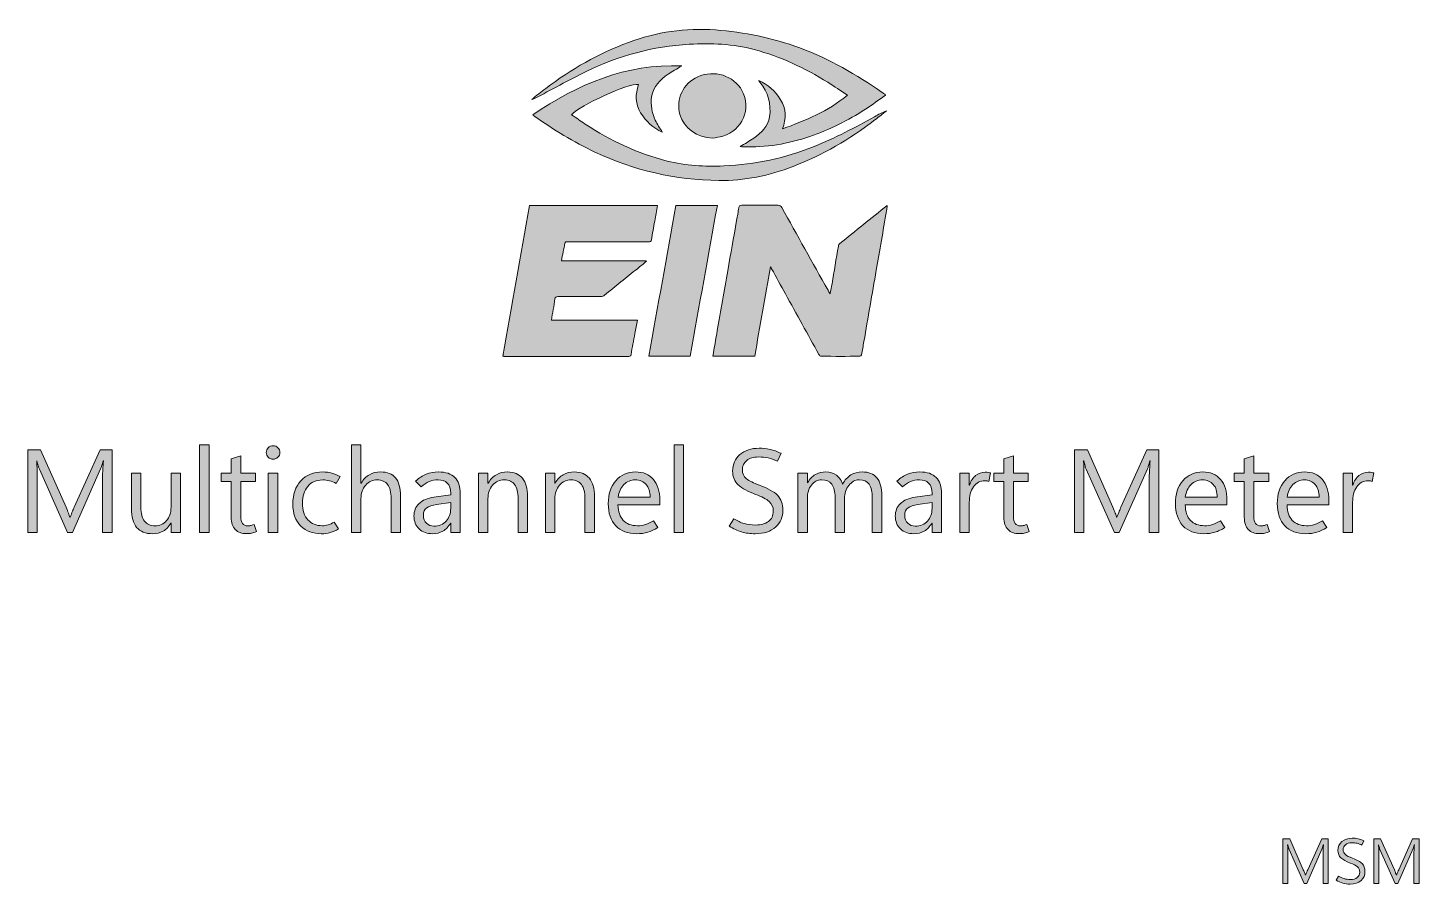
# Model space of a CAD drawing. Header units: millimetres. Extents: x 12 to 165, y -99 to -5.
import ezdxf

# ---------------------------------------------------------------- set-up
doc = ezdxf.new("R2010")
doc.units = ezdxf.units.MM
doc.header["$MEASUREMENT"] = 0
doc.layers.add('Layer 1', color=7, linetype='Continuous', lineweight=0)

# ---------------------------------------------------------------- blocks, each defined once
blk = doc.blocks.new('Block_1')
at = {"layer": 'Layer 1', "true_color": 0x231f20, "transparency": 33554687}
h = blk.add_hatch(color=250, dxfattribs=at)
h.dxf.hatch_style = 2
edge = h.paths.add_edge_path()
edge.add_spline(control_points=[(20.81, -60.15), (20.81, -60.15), (19.75, -60.15), (19.75, -60.15), (19.75, -60.15), (19.75, -54.04), (19.75, -54.04), (19.75, -53.8), (19.76, -53.53), (19.77, -53.24), (19.79, -52.94), (19.81, -52.62), (19.84, -52.27), (19.84, -52.27), (19.81, -52.27), (19.81, -52.27), (19.76, -52.48), (19.71, -52.65), (19.67, -52.8), (19.63, -52.95), (19.58, -53.07), (19.54, -53.15), (19.54, -53.15), (16.43, -60.15), (16.43, -60.15), (16.43, -60.15), (15.91, -60.15), (15.91, -60.15), (15.91, -60.15), (12.8, -53.21), (12.8, -53.21), (12.76, -53.1), (12.72, -52.97), (12.67, -52.82), (12.62, -52.66), (12.58, -52.48), (12.53, -52.27), (12.53, -52.27), (12.51, -52.27), (12.51, -52.27), (12.52, -52.45), (12.54, -52.69), (12.54, -52.99), (12.55, -53.29), (12.56, -53.64), (12.56, -54.06), (12.56, -54.06), (12.56, -60.15), (12.56, -60.15), (12.56, -60.15), (11.53, -60.15), (11.53, -60.15), (11.53, -60.15), (11.53, -51.05), (11.53, -51.05), (11.53, -51.05), (12.94, -51.05), (12.94, -51.05), (12.94, -51.05), (15.73, -57.39), (15.73, -57.39), (15.84, -57.64), (15.93, -57.85), (16, -58.03), (16.07, -58.21), (16.12, -58.36), (16.15, -58.49), (16.15, -58.49), (16.19, -58.49), (16.19, -58.49), (16.28, -58.24), (16.36, -58.02), (16.44, -57.83), (16.51, -57.65), (16.57, -57.49), (16.63, -57.37), (16.63, -57.37), (19.48, -51.05), (19.48, -51.05), (19.48, -51.05), (20.81, -51.05), (20.81, -51.05), (20.81, -51.05), (20.81, -60.15), (20.81, -60.15)], knot_values=[0, 0, 0, 0, 1, 1, 1, 2, 2, 2, 3, 3, 3, 4, 4, 4, 5, 5, 5, 6, 6, 6, 7, 7, 7, 8, 8, 8, 9, 9, 9, 10, 10, 10, 11, 11, 11, 12, 12, 12, 13, 13, 13, 14, 14, 14, 15, 15, 15, 16, 16, 16, 17, 17, 17, 18, 18, 18, 19, 19, 19, 20, 20, 20, 21, 21, 21, 22, 22, 22, 23, 23, 23, 24, 24, 24, 25, 25, 25, 26, 26, 26, 27, 27, 27, 28, 28, 28, 28], degree=3, periodic=0)
h = blk.add_hatch(color=250, dxfattribs=at)
h.dxf.hatch_style = 2
edge = h.paths.add_edge_path()
edge.add_spline(control_points=[(30.42, -60.15), (30.42, -60.15), (30.42, -50.53), (30.42, -50.53), (30.42, -50.53), (31.46, -50.53), (31.46, -50.53), (31.46, -50.53), (31.46, -60.15), (31.46, -60.15), (31.46, -60.15), (30.42, -60.15), (30.42, -60.15)], knot_values=[0, 0, 0, 0, 1, 1, 1, 2, 2, 2, 3, 3, 3, 4, 4, 4, 4], degree=3, periodic=0)
h = blk.add_hatch(color=250, dxfattribs=at)
h.dxf.hatch_style = 2
edge = h.paths.add_edge_path()
edge.add_spline(control_points=[(36.67, -60.07), (36.49, -60.15), (36.31, -60.2), (36.14, -60.24), (35.97, -60.27), (35.78, -60.29), (35.56, -60.29), (35.05, -60.29), (34.64, -60.14), (34.35, -59.84), (34.05, -59.53), (33.9, -59.09), (33.9, -58.49), (33.9, -58.49), (33.9, -54.54), (33.9, -54.54), (33.9, -54.54), (32.79, -54.54), (32.79, -54.54), (32.79, -54.54), (32.79, -53.65), (32.79, -53.65), (32.79, -53.65), (33.9, -53.65), (33.9, -53.65), (33.9, -53.65), (33.9, -52.06), (33.9, -52.06), (33.9, -52.06), (34.95, -51.73), (34.95, -51.73), (34.95, -51.73), (34.95, -53.65), (34.95, -53.65), (34.95, -53.65), (36.58, -53.65), (36.58, -53.65), (36.58, -53.65), (36.58, -54.54), (36.58, -54.54), (36.58, -54.54), (34.95, -54.54), (34.95, -54.54), (34.95, -54.54), (34.95, -58.37), (34.95, -58.37), (34.95, -58.74), (35.01, -59.01), (35.15, -59.18), (35.28, -59.34), (35.48, -59.43), (35.75, -59.43), (35.87, -59.43), (36, -59.41), (36.11, -59.38), (36.23, -59.35), (36.33, -59.32), (36.41, -59.28), (36.41, -59.28), (36.67, -60.07), (36.67, -60.07)], knot_values=[0, 0, 0, 0, 1, 1, 1, 2, 2, 2, 3, 3, 3, 4, 4, 4, 5, 5, 5, 6, 6, 6, 7, 7, 7, 8, 8, 8, 9, 9, 9, 10, 10, 10, 11, 11, 11, 12, 12, 12, 13, 13, 13, 14, 14, 14, 15, 15, 15, 16, 16, 16, 17, 17, 17, 18, 18, 18, 19, 19, 19, 20, 20, 20, 20], degree=3, periodic=0)
h = blk.add_hatch(color=250, dxfattribs=at)
h.dxf.hatch_style = 2
edge = h.paths.add_edge_path()
edge.add_spline(control_points=[(39.01, -60.15), (39.01, -60.15), (37.97, -60.15), (37.97, -60.15), (37.97, -60.15), (37.97, -53.65), (37.97, -53.65), (37.97, -53.65), (39.01, -53.65), (39.01, -53.65), (39.01, -53.65), (39.01, -60.15), (39.01, -60.15)], knot_values=[0, 0, 0, 0, 1, 1, 1, 2, 2, 2, 3, 3, 3, 4, 4, 4, 4], degree=3, periodic=0)
edge = h.paths.add_edge_path()
edge.add_spline(control_points=[(38.51, -52.09), (38.29, -52.09), (38.12, -52.02), (37.97, -51.88), (37.83, -51.74), (37.76, -51.57), (37.76, -51.36), (37.76, -51.15), (37.83, -50.98), (37.97, -50.83), (38.12, -50.69), (38.29, -50.62), (38.51, -50.62), (38.72, -50.62), (38.9, -50.69), (39.04, -50.83), (39.18, -50.98), (39.26, -51.15), (39.26, -51.36), (39.26, -51.57), (39.18, -51.74), (39.04, -51.88), (38.9, -52.02), (38.72, -52.09), (38.51, -52.09)], knot_values=[0, 0, 0, 0, 1, 1, 1, 2, 2, 2, 3, 3, 3, 4, 4, 4, 5, 5, 5, 6, 6, 6, 7, 7, 7, 8, 8, 8, 8], degree=3, periodic=0)
h = blk.add_hatch(color=250, dxfattribs=at)
h.dxf.hatch_style = 2
edge = h.paths.add_edge_path()
edge.add_spline(control_points=[(52.52, -60.15), (52.52, -60.15), (51.48, -60.15), (51.48, -60.15), (51.48, -60.15), (51.48, -56.4), (51.48, -56.4), (51.48, -55.73), (51.36, -55.22), (51.1, -54.88), (50.85, -54.54), (50.47, -54.37), (49.97, -54.37), (49.46, -54.37), (49.04, -54.57), (48.69, -54.96), (48.34, -55.35), (48.17, -55.85), (48.17, -56.47), (48.17, -56.47), (48.17, -60.15), (48.17, -60.15), (48.17, -60.15), (47.13, -60.15), (47.13, -60.15), (47.13, -60.15), (47.13, -50.53), (47.13, -50.53), (47.13, -50.53), (48.17, -50.53), (48.17, -50.53), (48.17, -50.53), (48.17, -54.73), (48.17, -54.73), (48.17, -54.73), (48.19, -54.73), (48.19, -54.73), (48.44, -54.32), (48.75, -54.01), (49.1, -53.81), (49.46, -53.6), (49.86, -53.5), (50.33, -53.5), (51.06, -53.5), (51.61, -53.72), (51.97, -54.16), (52.34, -54.6), (52.52, -55.26), (52.52, -56.14), (52.52, -56.14), (52.52, -60.15), (52.52, -60.15)], knot_values=[0, 0, 0, 0, 1, 1, 1, 2, 2, 2, 3, 3, 3, 4, 4, 4, 5, 5, 5, 6, 6, 6, 7, 7, 7, 8, 8, 8, 9, 9, 9, 10, 10, 10, 11, 11, 11, 12, 12, 12, 13, 13, 13, 14, 14, 14, 15, 15, 15, 16, 16, 16, 17, 17, 17, 17], degree=3, periodic=0)
h = blk.add_hatch(color=250, dxfattribs=at)
h.dxf.hatch_style = 2
edge = h.paths.add_edge_path()
edge.add_spline(control_points=[(82.61, -60.15), (82.61, -60.15), (82.61, -50.53), (82.61, -50.53), (82.61, -50.53), (83.65, -50.53), (83.65, -50.53), (83.65, -50.53), (83.65, -60.15), (83.65, -60.15), (83.65, -60.15), (82.61, -60.15), (82.61, -60.15)], knot_values=[0, 0, 0, 0, 1, 1, 1, 2, 2, 2, 3, 3, 3, 4, 4, 4, 4], degree=3, periodic=0)
h = blk.add_hatch(color=250, dxfattribs=at)
h.dxf.hatch_style = 2
edge = h.paths.add_edge_path()
edge.add_spline(control_points=[(88.67, -59.45), (88.67, -59.45), (89.19, -58.65), (89.19, -58.65), (89.57, -58.89), (89.94, -59.07), (90.31, -59.18), (90.68, -59.29), (91.12, -59.34), (91.61, -59.34), (92.17, -59.34), (92.62, -59.21), (92.98, -58.95), (93.34, -58.69), (93.52, -58.31), (93.52, -57.81), (93.52, -57.37), (93.36, -57.01), (93.06, -56.75), (92.76, -56.48), (92.26, -56.22), (91.57, -55.97), (90.72, -55.66), (90.08, -55.32), (89.67, -54.93), (89.26, -54.54), (89.05, -54.03), (89.05, -53.4), (89.05, -52.65), (89.32, -52.05), (89.86, -51.59), (90.39, -51.13), (91.1, -50.89), (91.97, -50.89), (92.37, -50.89), (92.77, -50.94), (93.16, -51.02), (93.55, -51.11), (93.95, -51.25), (94.37, -51.45), (94.37, -51.45), (93.97, -52.3), (93.97, -52.3), (93.62, -52.14), (93.28, -52.03), (92.95, -51.95), (92.63, -51.88), (92.27, -51.85), (91.89, -51.85), (91.34, -51.85), (90.91, -51.98), (90.6, -52.23), (90.28, -52.49), (90.12, -52.84), (90.12, -53.29), (90.12, -53.69), (90.27, -54.01), (90.56, -54.25), (90.85, -54.48), (91.34, -54.72), (92.02, -54.97), (92.93, -55.3), (93.59, -55.67), (93.99, -56.07), (94.38, -56.48), (94.58, -57.03), (94.58, -57.72), (94.58, -58.45), (94.32, -59.07), (93.78, -59.56), (93.25, -60.06), (92.5, -60.3), (91.54, -60.3), (90.99, -60.3), (90.49, -60.23), (90.04, -60.1), (89.58, -59.96), (89.13, -59.75), (88.67, -59.45)], knot_values=[0, 0, 0, 0, 1, 1, 1, 2, 2, 2, 3, 3, 3, 4, 4, 4, 5, 5, 5, 6, 6, 6, 7, 7, 7, 8, 8, 8, 9, 9, 9, 10, 10, 10, 11, 11, 11, 12, 12, 12, 13, 13, 13, 14, 14, 14, 15, 15, 15, 16, 16, 16, 17, 17, 17, 18, 18, 18, 19, 19, 19, 20, 20, 20, 21, 21, 21, 22, 22, 22, 23, 23, 23, 24, 24, 24, 25, 25, 25, 26, 26, 26, 26], degree=3, periodic=0)
h = blk.add_hatch(color=250, dxfattribs=at)
h.dxf.hatch_style = 2
edge = h.paths.add_edge_path()
edge.add_spline(control_points=[(121.65, -60.07), (121.48, -60.15), (121.3, -60.2), (121.13, -60.24), (120.96, -60.27), (120.77, -60.29), (120.55, -60.29), (120.03, -60.29), (119.63, -60.14), (119.34, -59.84), (119.04, -59.53), (118.89, -59.09), (118.89, -58.49), (118.89, -58.49), (118.89, -54.54), (118.89, -54.54), (118.89, -54.54), (117.78, -54.54), (117.78, -54.54), (117.78, -54.54), (117.78, -53.65), (117.78, -53.65), (117.78, -53.65), (118.89, -53.65), (118.89, -53.65), (118.89, -53.65), (118.89, -52.06), (118.89, -52.06), (118.89, -52.06), (119.93, -51.73), (119.93, -51.73), (119.93, -51.73), (119.93, -53.65), (119.93, -53.65), (119.93, -53.65), (121.57, -53.65), (121.57, -53.65), (121.57, -53.65), (121.57, -54.54), (121.57, -54.54), (121.57, -54.54), (119.93, -54.54), (119.93, -54.54), (119.93, -54.54), (119.93, -58.37), (119.93, -58.37), (119.93, -58.74), (120, -59.01), (120.13, -59.18), (120.27, -59.34), (120.47, -59.43), (120.73, -59.43), (120.86, -59.43), (120.98, -59.41), (121.1, -59.38), (121.22, -59.35), (121.32, -59.32), (121.4, -59.28), (121.4, -59.28), (121.65, -60.07), (121.65, -60.07)], knot_values=[0, 0, 0, 0, 1, 1, 1, 2, 2, 2, 3, 3, 3, 4, 4, 4, 5, 5, 5, 6, 6, 6, 7, 7, 7, 8, 8, 8, 9, 9, 9, 10, 10, 10, 11, 11, 11, 12, 12, 12, 13, 13, 13, 14, 14, 14, 15, 15, 15, 16, 16, 16, 17, 17, 17, 18, 18, 18, 19, 19, 19, 20, 20, 20, 20], degree=3, periodic=0)
h = blk.add_hatch(color=250, dxfattribs=at)
h.dxf.hatch_style = 2
edge = h.paths.add_edge_path()
edge.add_spline(control_points=[(135.94, -60.15), (135.94, -60.15), (134.88, -60.15), (134.88, -60.15), (134.88, -60.15), (134.88, -54.04), (134.88, -54.04), (134.88, -53.8), (134.89, -53.53), (134.91, -53.24), (134.92, -52.94), (134.94, -52.62), (134.97, -52.27), (134.97, -52.27), (134.95, -52.27), (134.95, -52.27), (134.9, -52.48), (134.85, -52.65), (134.8, -52.8), (134.76, -52.95), (134.72, -53.07), (134.67, -53.15), (134.67, -53.15), (131.56, -60.15), (131.56, -60.15), (131.56, -60.15), (131.04, -60.15), (131.04, -60.15), (131.04, -60.15), (127.94, -53.21), (127.94, -53.21), (127.9, -53.1), (127.85, -52.97), (127.81, -52.82), (127.76, -52.66), (127.71, -52.48), (127.67, -52.27), (127.67, -52.27), (127.64, -52.27), (127.64, -52.27), (127.66, -52.45), (127.67, -52.69), (127.68, -52.99), (127.69, -53.29), (127.69, -53.64), (127.69, -54.06), (127.69, -54.06), (127.69, -60.15), (127.69, -60.15), (127.69, -60.15), (126.66, -60.15), (126.66, -60.15), (126.66, -60.15), (126.66, -51.05), (126.66, -51.05), (126.66, -51.05), (128.07, -51.05), (128.07, -51.05), (128.07, -51.05), (130.87, -57.39), (130.87, -57.39), (130.98, -57.64), (131.07, -57.85), (131.14, -58.03), (131.21, -58.21), (131.25, -58.36), (131.28, -58.49), (131.28, -58.49), (131.32, -58.49), (131.32, -58.49), (131.42, -58.24), (131.5, -58.02), (131.57, -57.83), (131.64, -57.65), (131.71, -57.49), (131.76, -57.37), (131.76, -57.37), (134.61, -51.05), (134.61, -51.05), (134.61, -51.05), (135.94, -51.05), (135.94, -51.05), (135.94, -51.05), (135.94, -60.15), (135.94, -60.15)], knot_values=[0, 0, 0, 0, 1, 1, 1, 2, 2, 2, 3, 3, 3, 4, 4, 4, 5, 5, 5, 6, 6, 6, 7, 7, 7, 8, 8, 8, 9, 9, 9, 10, 10, 10, 11, 11, 11, 12, 12, 12, 13, 13, 13, 14, 14, 14, 15, 15, 15, 16, 16, 16, 17, 17, 17, 18, 18, 18, 19, 19, 19, 20, 20, 20, 21, 21, 21, 22, 22, 22, 23, 23, 23, 24, 24, 24, 25, 25, 25, 26, 26, 26, 27, 27, 27, 28, 28, 28, 28], degree=3, periodic=0)
h = blk.add_hatch(color=250, dxfattribs=at)
h.dxf.hatch_style = 2
edge = h.paths.add_edge_path()
edge.add_spline(control_points=[(148.09, -60.07), (147.92, -60.15), (147.74, -60.2), (147.57, -60.24), (147.4, -60.27), (147.2, -60.29), (146.99, -60.29), (146.47, -60.29), (146.07, -60.14), (145.77, -59.84), (145.48, -59.53), (145.33, -59.09), (145.33, -58.49), (145.33, -58.49), (145.33, -54.54), (145.33, -54.54), (145.33, -54.54), (144.21, -54.54), (144.21, -54.54), (144.21, -54.54), (144.21, -53.65), (144.21, -53.65), (144.21, -53.65), (145.33, -53.65), (145.33, -53.65), (145.33, -53.65), (145.33, -52.06), (145.33, -52.06), (145.33, -52.06), (146.37, -51.73), (146.37, -51.73), (146.37, -51.73), (146.37, -53.65), (146.37, -53.65), (146.37, -53.65), (148.01, -53.65), (148.01, -53.65), (148.01, -53.65), (148.01, -54.54), (148.01, -54.54), (148.01, -54.54), (146.37, -54.54), (146.37, -54.54), (146.37, -54.54), (146.37, -58.37), (146.37, -58.37), (146.37, -58.74), (146.44, -59.01), (146.57, -59.18), (146.71, -59.34), (146.91, -59.43), (147.17, -59.43), (147.3, -59.43), (147.42, -59.41), (147.54, -59.38), (147.66, -59.35), (147.76, -59.32), (147.84, -59.28), (147.84, -59.28), (148.09, -60.07), (148.09, -60.07)], knot_values=[0, 0, 0, 0, 1, 1, 1, 2, 2, 2, 3, 3, 3, 4, 4, 4, 5, 5, 5, 6, 6, 6, 7, 7, 7, 8, 8, 8, 9, 9, 9, 10, 10, 10, 11, 11, 11, 12, 12, 12, 13, 13, 13, 14, 14, 14, 15, 15, 15, 16, 16, 16, 17, 17, 17, 18, 18, 18, 19, 19, 19, 20, 20, 20, 20], degree=3, periodic=0)
h = blk.add_hatch(color=250, dxfattribs=at)
h.dxf.hatch_style = 2
edge = h.paths.add_edge_path()
edge.add_spline(control_points=[(45.69, -59.76), (45.39, -59.95), (45.09, -60.09), (44.79, -60.17), (44.49, -60.26), (44.16, -60.3), (43.81, -60.3), (42.89, -60.3), (42.14, -60.02), (41.56, -59.45), (40.97, -58.88), (40.68, -58.08), (40.68, -57.04), (40.68, -55.98), (40.97, -55.13), (41.56, -54.47), (42.15, -53.82), (42.96, -53.5), (44, -53.5), (44.33, -53.5), (44.65, -53.54), (44.95, -53.62), (45.26, -53.7), (45.56, -53.83), (45.87, -54.01), (45.87, -54.01), (45.43, -54.77), (45.43, -54.77), (45.19, -54.64), (44.95, -54.54), (44.72, -54.47), (44.49, -54.41), (44.23, -54.38), (43.96, -54.38), (43.24, -54.38), (42.7, -54.62), (42.32, -55.1), (41.93, -55.58), (41.74, -56.18), (41.74, -56.92), (41.74, -57.73), (41.94, -58.35), (42.34, -58.78), (42.74, -59.21), (43.26, -59.42), (43.9, -59.42), (44.1, -59.42), (44.32, -59.39), (44.55, -59.32), (44.77, -59.26), (45, -59.15), (45.23, -59.01), (45.23, -59.01), (45.69, -59.76), (45.69, -59.76)], knot_values=[0, 0, 0, 0, 1, 1, 1, 2, 2, 2, 3, 3, 3, 4, 4, 4, 5, 5, 5, 6, 6, 6, 7, 7, 7, 8, 8, 8, 9, 9, 9, 10, 10, 10, 11, 11, 11, 12, 12, 12, 13, 13, 13, 14, 14, 14, 15, 15, 15, 16, 16, 16, 17, 17, 17, 18, 18, 18, 18], degree=3, periodic=0)
h = blk.add_hatch(color=250, dxfattribs=at)
h.dxf.hatch_style = 2
edge = h.paths.add_edge_path()
edge.add_spline(control_points=[(58.04, -57.51), (58.04, -57.51), (58.04, -56.86), (58.04, -56.86), (58.04, -56.86), (56.48, -57.08), (56.48, -57.08), (56, -57.15), (55.64, -57.27), (55.4, -57.44), (55.16, -57.61), (55.04, -57.89), (55.04, -58.26), (55.04, -58.65), (55.15, -58.94), (55.38, -59.15), (55.6, -59.36), (55.88, -59.46), (56.2, -59.46), (56.77, -59.46), (57.21, -59.27), (57.55, -58.91), (57.88, -58.54), (58.04, -58.07), (58.04, -57.51)], knot_values=[0, 0, 0, 0, 1, 1, 1, 2, 2, 2, 3, 3, 3, 4, 4, 4, 5, 5, 5, 6, 6, 6, 7, 7, 7, 8, 8, 8, 8], degree=3, periodic=0)
edge = h.paths.add_edge_path()
edge.add_spline(control_points=[(59.09, -60.15), (59.09, -60.15), (58.04, -60.15), (58.04, -60.15), (58.04, -60.15), (58.04, -59.13), (58.04, -59.13), (58.04, -59.13), (58.02, -59.13), (58.02, -59.13), (57.79, -59.52), (57.52, -59.82), (57.19, -60.01), (56.86, -60.2), (56.48, -60.3), (56.05, -60.3), (55.44, -60.3), (54.94, -60.12), (54.57, -59.77), (54.19, -59.41), (54, -58.94), (54, -58.35), (54, -57.8), (54.19, -57.34), (54.57, -56.98), (54.95, -56.61), (55.49, -56.38), (56.19, -56.28), (56.19, -56.28), (58.04, -56.03), (58.04, -56.03), (58.04, -56.03), (58.04, -55.88), (58.04, -55.88), (58.04, -55.34), (57.92, -54.95), (57.66, -54.72), (57.41, -54.49), (57.07, -54.37), (56.65, -54.37), (56.31, -54.37), (55.98, -54.44), (55.67, -54.56), (55.36, -54.69), (55.06, -54.89), (54.79, -55.15), (54.79, -55.15), (54.18, -54.52), (54.18, -54.52), (54.54, -54.17), (54.93, -53.91), (55.34, -53.74), (55.75, -53.58), (56.21, -53.5), (56.71, -53.5), (57.5, -53.5), (58.09, -53.7), (58.49, -54.1), (58.89, -54.51), (59.09, -55.11), (59.09, -55.92), (59.09, -55.92), (59.09, -60.15), (59.09, -60.15)], knot_values=[0, 0, 0, 0, 1, 1, 1, 2, 2, 2, 3, 3, 3, 4, 4, 4, 5, 5, 5, 6, 6, 6, 7, 7, 7, 8, 8, 8, 9, 9, 9, 10, 10, 10, 11, 11, 11, 12, 12, 12, 13, 13, 13, 14, 14, 14, 15, 15, 15, 16, 16, 16, 17, 17, 17, 18, 18, 18, 19, 19, 19, 20, 20, 20, 21, 21, 21, 21], degree=3, periodic=0)
h = blk.add_hatch(color=250, dxfattribs=at)
h.dxf.hatch_style = 2
edge = h.paths.add_edge_path()
edge.add_spline(control_points=[(66.49, -60.15), (66.49, -60.15), (65.45, -60.15), (65.45, -60.15), (65.45, -60.15), (65.45, -56.44), (65.45, -56.44), (65.45, -55.75), (65.33, -55.24), (65.07, -54.89), (64.82, -54.55), (64.45, -54.37), (63.94, -54.37), (63.42, -54.37), (62.99, -54.57), (62.65, -54.96), (62.31, -55.35), (62.14, -55.85), (62.14, -56.44), (62.14, -56.44), (62.14, -60.15), (62.14, -60.15), (62.14, -60.15), (61.1, -60.15), (61.1, -60.15), (61.1, -60.15), (61.1, -53.65), (61.1, -53.65), (61.1, -53.65), (62.14, -53.65), (62.14, -53.65), (62.14, -53.65), (62.14, -54.73), (62.14, -54.73), (62.14, -54.73), (62.16, -54.73), (62.16, -54.73), (62.41, -54.32), (62.71, -54.01), (63.07, -53.81), (63.42, -53.6), (63.83, -53.5), (64.3, -53.5), (65.01, -53.5), (65.55, -53.73), (65.93, -54.19), (66.31, -54.65), (66.49, -55.31), (66.49, -56.18), (66.49, -56.18), (66.49, -60.15), (66.49, -60.15)], knot_values=[0, 0, 0, 0, 1, 1, 1, 2, 2, 2, 3, 3, 3, 4, 4, 4, 5, 5, 5, 6, 6, 6, 7, 7, 7, 8, 8, 8, 9, 9, 9, 10, 10, 10, 11, 11, 11, 12, 12, 12, 13, 13, 13, 14, 14, 14, 15, 15, 15, 16, 16, 16, 17, 17, 17, 17], degree=3, periodic=0)
h = blk.add_hatch(color=250, dxfattribs=at)
h.dxf.hatch_style = 2
edge = h.paths.add_edge_path()
edge.add_spline(control_points=[(73.85, -60.15), (73.85, -60.15), (72.81, -60.15), (72.81, -60.15), (72.81, -60.15), (72.81, -56.44), (72.81, -56.44), (72.81, -55.75), (72.68, -55.24), (72.43, -54.89), (72.18, -54.55), (71.8, -54.37), (71.3, -54.37), (70.78, -54.37), (70.35, -54.57), (70.01, -54.96), (69.67, -55.35), (69.5, -55.85), (69.5, -56.44), (69.5, -56.44), (69.5, -60.15), (69.5, -60.15), (69.5, -60.15), (68.45, -60.15), (68.45, -60.15), (68.45, -60.15), (68.45, -53.65), (68.45, -53.65), (68.45, -53.65), (69.5, -53.65), (69.5, -53.65), (69.5, -53.65), (69.5, -54.73), (69.5, -54.73), (69.5, -54.73), (69.52, -54.73), (69.52, -54.73), (69.77, -54.32), (70.07, -54.01), (70.42, -53.81), (70.78, -53.6), (71.19, -53.5), (71.65, -53.5), (72.37, -53.5), (72.91, -53.73), (73.29, -54.19), (73.66, -54.65), (73.85, -55.31), (73.85, -56.18), (73.85, -56.18), (73.85, -60.15), (73.85, -60.15)], knot_values=[0, 0, 0, 0, 1, 1, 1, 2, 2, 2, 3, 3, 3, 4, 4, 4, 5, 5, 5, 6, 6, 6, 7, 7, 7, 8, 8, 8, 9, 9, 9, 10, 10, 10, 11, 11, 11, 12, 12, 12, 13, 13, 13, 14, 14, 14, 15, 15, 15, 16, 16, 16, 17, 17, 17, 17], degree=3, periodic=0)
h = blk.add_hatch(color=250, dxfattribs=at)
h.dxf.hatch_style = 2
edge = h.paths.add_edge_path()
edge.add_spline(control_points=[(79.97, -56.28), (79.97, -55.68), (79.82, -55.21), (79.53, -54.88), (79.24, -54.54), (78.85, -54.37), (78.34, -54.37), (77.85, -54.37), (77.43, -54.55), (77.08, -54.89), (76.74, -55.24), (76.53, -55.7), (76.45, -56.28), (76.45, -56.28), (79.97, -56.28), (79.97, -56.28)], knot_values=[0, 0, 0, 0, 1, 1, 1, 2, 2, 2, 3, 3, 3, 4, 4, 4, 5, 5, 5, 5], degree=3, periodic=0)
edge = h.paths.add_edge_path()
edge.add_spline(control_points=[(81.04, -57.13), (81.04, -57.13), (76.44, -57.13), (76.44, -57.13), (76.46, -57.87), (76.65, -58.43), (77.02, -58.83), (77.39, -59.22), (77.91, -59.42), (78.58, -59.42), (78.87, -59.42), (79.16, -59.38), (79.46, -59.29), (79.75, -59.2), (80.04, -59.06), (80.33, -58.87), (80.33, -58.87), (80.81, -59.62), (80.81, -59.62), (80.45, -59.85), (80.08, -60.03), (79.71, -60.14), (79.34, -60.25), (78.94, -60.3), (78.5, -60.3), (77.52, -60.3), (76.75, -60.01), (76.2, -59.43), (75.65, -58.84), (75.37, -58.03), (75.37, -56.98), (75.36, -55.94), (75.64, -55.09), (76.2, -54.46), (76.75, -53.82), (77.48, -53.5), (78.36, -53.5), (79.21, -53.5), (79.87, -53.77), (80.33, -54.33), (80.8, -54.88), (81.04, -55.64), (81.04, -56.62), (81.04, -56.62), (81.04, -57.13), (81.04, -57.13)], knot_values=[0, 0, 0, 0, 1, 1, 1, 2, 2, 2, 3, 3, 3, 4, 4, 4, 5, 5, 5, 6, 6, 6, 7, 7, 7, 8, 8, 8, 9, 9, 9, 10, 10, 10, 11, 11, 11, 12, 12, 12, 13, 13, 13, 14, 14, 14, 15, 15, 15, 15], degree=3, periodic=0)
h = blk.add_hatch(color=250, dxfattribs=at)
h.dxf.hatch_style = 2
edge = h.paths.add_edge_path()
edge.add_spline(control_points=[(105.46, -60.15), (105.46, -60.15), (104.41, -60.15), (104.41, -60.15), (104.41, -60.15), (104.41, -56.42), (104.41, -56.42), (104.41, -55.7), (104.3, -55.18), (104.08, -54.86), (103.86, -54.53), (103.49, -54.37), (102.96, -54.37), (102.52, -54.37), (102.14, -54.58), (101.83, -54.98), (101.52, -55.39), (101.36, -55.88), (101.36, -56.44), (101.36, -56.44), (101.36, -60.15), (101.36, -60.15), (101.36, -60.15), (100.32, -60.15), (100.32, -60.15), (100.32, -60.15), (100.32, -56.29), (100.32, -56.29), (100.32, -55.65), (100.2, -55.17), (99.95, -54.85), (99.71, -54.53), (99.34, -54.37), (98.84, -54.37), (98.38, -54.37), (98.01, -54.56), (97.71, -54.95), (97.42, -55.33), (97.27, -55.83), (97.27, -56.44), (97.27, -56.44), (97.27, -60.15), (97.27, -60.15), (97.27, -60.15), (96.23, -60.15), (96.23, -60.15), (96.23, -60.15), (96.23, -53.65), (96.23, -53.65), (96.23, -53.65), (97.27, -53.65), (97.27, -53.65), (97.27, -53.65), (97.27, -54.68), (97.27, -54.68), (97.27, -54.68), (97.29, -54.68), (97.29, -54.68), (97.53, -54.28), (97.81, -53.99), (98.15, -53.79), (98.48, -53.6), (98.87, -53.5), (99.31, -53.5), (99.76, -53.5), (100.14, -53.62), (100.47, -53.87), (100.8, -54.12), (101.03, -54.44), (101.15, -54.84), (101.39, -54.39), (101.69, -54.06), (102.05, -53.83), (102.41, -53.61), (102.83, -53.5), (103.31, -53.5), (104.03, -53.5), (104.56, -53.72), (104.92, -54.16), (105.28, -54.6), (105.46, -55.26), (105.46, -56.14), (105.46, -56.14), (105.46, -60.15), (105.46, -60.15)], knot_values=[0, 0, 0, 0, 1, 1, 1, 2, 2, 2, 3, 3, 3, 4, 4, 4, 5, 5, 5, 6, 6, 6, 7, 7, 7, 8, 8, 8, 9, 9, 9, 10, 10, 10, 11, 11, 11, 12, 12, 12, 13, 13, 13, 14, 14, 14, 15, 15, 15, 16, 16, 16, 17, 17, 17, 18, 18, 18, 19, 19, 19, 20, 20, 20, 21, 21, 21, 22, 22, 22, 23, 23, 23, 24, 24, 24, 25, 25, 25, 26, 26, 26, 27, 27, 27, 28, 28, 28, 28], degree=3, periodic=0)
h = blk.add_hatch(color=250, dxfattribs=at)
h.dxf.hatch_style = 2
edge = h.paths.add_edge_path()
edge.add_spline(control_points=[(110.98, -57.51), (110.98, -57.51), (110.98, -56.86), (110.98, -56.86), (110.98, -56.86), (109.42, -57.08), (109.42, -57.08), (108.94, -57.15), (108.58, -57.27), (108.34, -57.44), (108.1, -57.61), (107.98, -57.89), (107.98, -58.26), (107.98, -58.65), (108.09, -58.94), (108.32, -59.15), (108.54, -59.36), (108.82, -59.46), (109.14, -59.46), (109.71, -59.46), (110.15, -59.27), (110.49, -58.91), (110.82, -58.54), (110.98, -58.07), (110.98, -57.51)], knot_values=[0, 0, 0, 0, 1, 1, 1, 2, 2, 2, 3, 3, 3, 4, 4, 4, 5, 5, 5, 6, 6, 6, 7, 7, 7, 8, 8, 8, 8], degree=3, periodic=0)
edge = h.paths.add_edge_path()
edge.add_spline(control_points=[(112.03, -60.15), (112.03, -60.15), (110.98, -60.15), (110.98, -60.15), (110.98, -60.15), (110.98, -59.13), (110.98, -59.13), (110.98, -59.13), (110.96, -59.13), (110.96, -59.13), (110.73, -59.52), (110.46, -59.82), (110.13, -60.01), (109.8, -60.2), (109.42, -60.3), (108.98, -60.3), (108.38, -60.3), (107.88, -60.12), (107.51, -59.77), (107.13, -59.41), (106.94, -58.94), (106.94, -58.35), (106.94, -57.8), (107.13, -57.34), (107.51, -56.98), (107.89, -56.61), (108.43, -56.38), (109.13, -56.28), (109.13, -56.28), (110.98, -56.03), (110.98, -56.03), (110.98, -56.03), (110.98, -55.88), (110.98, -55.88), (110.98, -55.34), (110.86, -54.95), (110.6, -54.72), (110.35, -54.49), (110.01, -54.37), (109.59, -54.37), (109.25, -54.37), (108.92, -54.44), (108.61, -54.56), (108.3, -54.69), (108, -54.89), (107.73, -55.15), (107.73, -55.15), (107.12, -54.52), (107.12, -54.52), (107.48, -54.17), (107.87, -53.91), (108.28, -53.74), (108.69, -53.58), (109.15, -53.5), (109.65, -53.5), (110.44, -53.5), (111.03, -53.7), (111.43, -54.1), (111.83, -54.51), (112.03, -55.11), (112.03, -55.92), (112.03, -55.92), (112.03, -60.15), (112.03, -60.15)], knot_values=[0, 0, 0, 0, 1, 1, 1, 2, 2, 2, 3, 3, 3, 4, 4, 4, 5, 5, 5, 6, 6, 6, 7, 7, 7, 8, 8, 8, 9, 9, 9, 10, 10, 10, 11, 11, 11, 12, 12, 12, 13, 13, 13, 14, 14, 14, 15, 15, 15, 16, 16, 16, 17, 17, 17, 18, 18, 18, 19, 19, 19, 20, 20, 20, 21, 21, 21, 21], degree=3, periodic=0)
h = blk.add_hatch(color=250, dxfattribs=at)
h.dxf.hatch_style = 2
edge = h.paths.add_edge_path()
edge.add_spline(control_points=[(117.24, -54.54), (117.16, -54.51), (117.09, -54.49), (117.03, -54.48), (116.96, -54.47), (116.88, -54.47), (116.79, -54.47), (116.26, -54.47), (115.84, -54.69), (115.54, -55.14), (115.23, -55.6), (115.08, -56.16), (115.08, -56.84), (115.08, -56.84), (115.08, -60.15), (115.08, -60.15), (115.08, -60.15), (114.04, -60.15), (114.04, -60.15), (114.04, -60.15), (114.04, -53.65), (114.04, -53.65), (114.04, -53.65), (115.08, -53.65), (115.08, -53.65), (115.08, -53.65), (115.08, -54.94), (115.08, -54.94), (115.08, -54.94), (115.1, -54.94), (115.1, -54.94), (115.25, -54.48), (115.48, -54.13), (115.78, -53.89), (116.09, -53.65), (116.44, -53.54), (116.84, -53.54), (116.97, -53.54), (117.08, -53.54), (117.17, -53.55), (117.26, -53.57), (117.34, -53.59), (117.41, -53.61), (117.41, -53.61), (117.24, -54.54), (117.24, -54.54)], knot_values=[0, 0, 0, 0, 1, 1, 1, 2, 2, 2, 3, 3, 3, 4, 4, 4, 5, 5, 5, 6, 6, 6, 7, 7, 7, 8, 8, 8, 9, 9, 9, 10, 10, 10, 11, 11, 11, 12, 12, 12, 13, 13, 13, 14, 14, 14, 15, 15, 15, 15], degree=3, periodic=0)
h = blk.add_hatch(color=250, dxfattribs=at)
h.dxf.hatch_style = 2
edge = h.paths.add_edge_path()
edge.add_spline(control_points=[(142.35, -56.28), (142.35, -55.68), (142.2, -55.21), (141.92, -54.88), (141.63, -54.54), (141.23, -54.37), (140.73, -54.37), (140.23, -54.37), (139.81, -54.55), (139.47, -54.89), (139.13, -55.24), (138.91, -55.7), (138.84, -56.28), (138.84, -56.28), (142.35, -56.28), (142.35, -56.28)], knot_values=[0, 0, 0, 0, 1, 1, 1, 2, 2, 2, 3, 3, 3, 4, 4, 4, 5, 5, 5, 5], degree=3, periodic=0)
edge = h.paths.add_edge_path()
edge.add_spline(control_points=[(143.42, -57.13), (143.42, -57.13), (138.83, -57.13), (138.83, -57.13), (138.84, -57.87), (139.04, -58.43), (139.41, -58.83), (139.78, -59.22), (140.3, -59.42), (140.96, -59.42), (141.26, -59.42), (141.55, -59.38), (141.84, -59.29), (142.14, -59.2), (142.43, -59.06), (142.72, -58.87), (142.72, -58.87), (143.2, -59.62), (143.2, -59.62), (142.83, -59.85), (142.46, -60.03), (142.09, -60.14), (141.73, -60.25), (141.32, -60.3), (140.88, -60.3), (139.9, -60.3), (139.13, -60.01), (138.58, -59.43), (138.03, -58.84), (137.76, -58.03), (137.75, -56.98), (137.75, -55.94), (138.02, -55.09), (138.58, -54.46), (139.14, -53.82), (139.86, -53.5), (140.75, -53.5), (141.6, -53.5), (142.25, -53.77), (142.72, -54.33), (143.19, -54.88), (143.42, -55.64), (143.42, -56.62), (143.42, -56.62), (143.42, -57.13), (143.42, -57.13)], knot_values=[0, 0, 0, 0, 1, 1, 1, 2, 2, 2, 3, 3, 3, 4, 4, 4, 5, 5, 5, 6, 6, 6, 7, 7, 7, 8, 8, 8, 9, 9, 9, 10, 10, 10, 11, 11, 11, 12, 12, 12, 13, 13, 13, 14, 14, 14, 15, 15, 15, 15], degree=3, periodic=0)
h = blk.add_hatch(color=250, dxfattribs=at)
h.dxf.hatch_style = 2
edge = h.paths.add_edge_path()
edge.add_spline(control_points=[(153.56, -56.28), (153.55, -55.68), (153.41, -55.21), (153.12, -54.88), (152.83, -54.54), (152.44, -54.37), (151.93, -54.37), (151.44, -54.37), (151.02, -54.55), (150.67, -54.89), (150.33, -55.24), (150.12, -55.7), (150.04, -56.28), (150.04, -56.28), (153.56, -56.28), (153.56, -56.28)], knot_values=[0, 0, 0, 0, 1, 1, 1, 2, 2, 2, 3, 3, 3, 4, 4, 4, 5, 5, 5, 5], degree=3, periodic=0)
edge = h.paths.add_edge_path()
edge.add_spline(control_points=[(154.62, -57.13), (154.62, -57.13), (150.03, -57.13), (150.03, -57.13), (150.05, -57.87), (150.24, -58.43), (150.61, -58.83), (150.98, -59.22), (151.5, -59.42), (152.17, -59.42), (152.46, -59.42), (152.75, -59.38), (153.05, -59.29), (153.34, -59.2), (153.63, -59.06), (153.92, -58.87), (153.92, -58.87), (154.4, -59.62), (154.4, -59.62), (154.03, -59.85), (153.67, -60.03), (153.3, -60.14), (152.93, -60.25), (152.53, -60.3), (152.09, -60.3), (151.1, -60.3), (150.34, -60.01), (149.79, -59.43), (149.24, -58.84), (148.96, -58.03), (148.96, -56.98), (148.95, -55.94), (149.23, -55.09), (149.78, -54.46), (150.34, -53.82), (151.06, -53.5), (151.95, -53.5), (152.8, -53.5), (153.46, -53.77), (153.92, -54.33), (154.39, -54.88), (154.62, -55.64), (154.62, -56.62), (154.62, -56.62), (154.62, -57.13), (154.62, -57.13)], knot_values=[0, 0, 0, 0, 1, 1, 1, 2, 2, 2, 3, 3, 3, 4, 4, 4, 5, 5, 5, 6, 6, 6, 7, 7, 7, 8, 8, 8, 9, 9, 9, 10, 10, 10, 11, 11, 11, 12, 12, 12, 13, 13, 13, 14, 14, 14, 15, 15, 15, 15], degree=3, periodic=0)
h = blk.add_hatch(color=250, dxfattribs=at)
h.dxf.hatch_style = 2
edge = h.paths.add_edge_path()
edge.add_spline(control_points=[(159.4, -54.54), (159.32, -54.51), (159.25, -54.49), (159.19, -54.48), (159.13, -54.47), (159.04, -54.47), (158.95, -54.47), (158.42, -54.47), (158, -54.69), (157.7, -55.14), (157.39, -55.6), (157.24, -56.16), (157.24, -56.84), (157.24, -56.84), (157.24, -60.15), (157.24, -60.15), (157.24, -60.15), (156.2, -60.15), (156.2, -60.15), (156.2, -60.15), (156.2, -53.65), (156.2, -53.65), (156.2, -53.65), (157.24, -53.65), (157.24, -53.65), (157.24, -53.65), (157.24, -54.94), (157.24, -54.94), (157.24, -54.94), (157.27, -54.94), (157.27, -54.94), (157.41, -54.48), (157.64, -54.13), (157.94, -53.89), (158.25, -53.65), (158.6, -53.54), (159, -53.54), (159.13, -53.54), (159.24, -53.54), (159.33, -53.55), (159.42, -53.57), (159.5, -53.59), (159.58, -53.61), (159.58, -53.61), (159.4, -54.54), (159.4, -54.54)], knot_values=[0, 0, 0, 0, 1, 1, 1, 2, 2, 2, 3, 3, 3, 4, 4, 4, 5, 5, 5, 6, 6, 6, 7, 7, 7, 8, 8, 8, 9, 9, 9, 10, 10, 10, 11, 11, 11, 12, 12, 12, 13, 13, 13, 14, 14, 14, 15, 15, 15, 15], degree=3, periodic=0)
h = blk.add_hatch(color=250, dxfattribs=at)
h.dxf.hatch_style = 2
edge = h.paths.add_edge_path()
edge.add_spline(control_points=[(28.32, -60.15), (28.32, -60.15), (27.28, -60.15), (27.28, -60.15), (27.28, -60.15), (27.28, -59.12), (27.28, -59.12), (27.28, -59.12), (27.25, -59.12), (27.25, -59.12), (27.04, -59.51), (26.76, -59.81), (26.43, -60.01), (26.09, -60.2), (25.7, -60.3), (25.25, -60.3), (24.47, -60.3), (23.89, -60.07), (23.5, -59.61), (23.12, -59.15), (22.92, -58.46), (22.92, -57.53), (22.92, -57.53), (22.92, -53.65), (22.92, -53.65), (22.92, -53.65), (23.96, -53.65), (23.96, -53.65), (23.96, -53.65), (23.96, -57.37), (23.96, -57.37), (23.96, -58.06), (24.09, -58.57), (24.35, -58.91), (24.61, -59.25), (25.01, -59.43), (25.53, -59.43), (26.04, -59.43), (26.46, -59.24), (26.79, -58.86), (27.11, -58.49), (27.28, -58), (27.28, -57.39), (27.28, -57.39), (27.28, -53.65), (27.28, -53.65), (27.28, -53.65), (28.32, -53.65), (28.32, -53.65), (28.32, -53.65), (28.32, -60.15), (28.32, -60.15)], knot_values=[0, 0, 0, 0, 1, 1, 1, 2, 2, 2, 3, 3, 3, 4, 4, 4, 5, 5, 5, 6, 6, 6, 7, 7, 7, 8, 8, 8, 9, 9, 9, 10, 10, 10, 11, 11, 11, 12, 12, 12, 13, 13, 13, 14, 14, 14, 15, 15, 15, 16, 16, 16, 17, 17, 17, 17], degree=3, periodic=0)
at = {"layer": 'Layer 1'}
for points, knots in [([(20.81, -60.15), (20.81, -60.15), (19.75, -60.15), (19.75, -60.15), (19.75, -60.15), (19.75, -54.04), (19.75, -54.04), (19.75, -53.8), (19.76, -53.53), (19.77, -53.24), (19.79, -52.94), (19.81, -52.62), (19.84, -52.27), (19.84, -52.27), (19.81, -52.27), (19.81, -52.27), (19.76, -52.48), (19.71, -52.65), (19.67, -52.8), (19.63, -52.95), (19.58, -53.07), (19.54, -53.15), (19.54, -53.15), (16.43, -60.15), (16.43, -60.15), (16.43, -60.15), (15.91, -60.15), (15.91, -60.15), (15.91, -60.15), (12.8, -53.21), (12.8, -53.21), (12.76, -53.1), (12.72, -52.97), (12.67, -52.82), (12.62, -52.66), (12.58, -52.48), (12.53, -52.27), (12.53, -52.27), (12.51, -52.27), (12.51, -52.27), (12.52, -52.45), (12.54, -52.69), (12.54, -52.99), (12.55, -53.29), (12.56, -53.64), (12.56, -54.06), (12.56, -54.06), (12.56, -60.15), (12.56, -60.15), (12.56, -60.15), (11.53, -60.15), (11.53, -60.15), (11.53, -60.15), (11.53, -51.05), (11.53, -51.05), (11.53, -51.05), (12.94, -51.05), (12.94, -51.05), (12.94, -51.05), (15.73, -57.39), (15.73, -57.39), (15.84, -57.64), (15.93, -57.85), (16, -58.03), (16.07, -58.21), (16.12, -58.36), (16.15, -58.49), (16.15, -58.49), (16.19, -58.49), (16.19, -58.49), (16.28, -58.24), (16.36, -58.02), (16.44, -57.83), (16.51, -57.65), (16.57, -57.49), (16.63, -57.37), (16.63, -57.37), (19.48, -51.05), (19.48, -51.05), (19.48, -51.05), (20.81, -51.05), (20.81, -51.05), (20.81, -51.05), (20.81, -60.15), (20.81, -60.15)], [0, 0, 0, 0, 1, 1, 1, 2, 2, 2, 3, 3, 3, 4, 4, 4, 5, 5, 5, 6, 6, 6, 7, 7, 7, 8, 8, 8, 9, 9, 9, 10, 10, 10, 11, 11, 11, 12, 12, 12, 13, 13, 13, 14, 14, 14, 15, 15, 15, 16, 16, 16, 17, 17, 17, 18, 18, 18, 19, 19, 19, 20, 20, 20, 21, 21, 21, 22, 22, 22, 23, 23, 23, 24, 24, 24, 25, 25, 25, 26, 26, 26, 27, 27, 27, 28, 28, 28, 28]), ([(30.42, -60.15), (30.42, -60.15), (30.42, -50.53), (30.42, -50.53), (30.42, -50.53), (31.46, -50.53), (31.46, -50.53), (31.46, -50.53), (31.46, -60.15), (31.46, -60.15), (31.46, -60.15), (30.42, -60.15), (30.42, -60.15)], [0, 0, 0, 0, 1, 1, 1, 2, 2, 2, 3, 3, 3, 4, 4, 4, 4]), ([(36.67, -60.07), (36.49, -60.15), (36.31, -60.2), (36.14, -60.24), (35.97, -60.27), (35.78, -60.29), (35.56, -60.29), (35.05, -60.29), (34.64, -60.14), (34.35, -59.84), (34.05, -59.53), (33.9, -59.09), (33.9, -58.49), (33.9, -58.49), (33.9, -54.54), (33.9, -54.54), (33.9, -54.54), (32.79, -54.54), (32.79, -54.54), (32.79, -54.54), (32.79, -53.65), (32.79, -53.65), (32.79, -53.65), (33.9, -53.65), (33.9, -53.65), (33.9, -53.65), (33.9, -52.06), (33.9, -52.06), (33.9, -52.06), (34.95, -51.73), (34.95, -51.73), (34.95, -51.73), (34.95, -53.65), (34.95, -53.65), (34.95, -53.65), (36.58, -53.65), (36.58, -53.65), (36.58, -53.65), (36.58, -54.54), (36.58, -54.54), (36.58, -54.54), (34.95, -54.54), (34.95, -54.54), (34.95, -54.54), (34.95, -58.37), (34.95, -58.37), (34.95, -58.74), (35.01, -59.01), (35.15, -59.18), (35.28, -59.34), (35.48, -59.43), (35.75, -59.43), (35.87, -59.43), (36, -59.41), (36.11, -59.38), (36.23, -59.35), (36.33, -59.32), (36.41, -59.28), (36.41, -59.28), (36.67, -60.07), (36.67, -60.07)], [0, 0, 0, 0, 1, 1, 1, 2, 2, 2, 3, 3, 3, 4, 4, 4, 5, 5, 5, 6, 6, 6, 7, 7, 7, 8, 8, 8, 9, 9, 9, 10, 10, 10, 11, 11, 11, 12, 12, 12, 13, 13, 13, 14, 14, 14, 15, 15, 15, 16, 16, 16, 17, 17, 17, 18, 18, 18, 19, 19, 19, 20, 20, 20, 20]), ([(38.51, -52.09), (38.29, -52.09), (38.12, -52.02), (37.97, -51.88), (37.83, -51.74), (37.76, -51.57), (37.76, -51.36), (37.76, -51.15), (37.83, -50.98), (37.97, -50.83), (38.12, -50.69), (38.29, -50.62), (38.51, -50.62), (38.72, -50.62), (38.9, -50.69), (39.04, -50.83), (39.18, -50.98), (39.26, -51.15), (39.26, -51.36), (39.26, -51.57), (39.18, -51.74), (39.04, -51.88), (38.9, -52.02), (38.72, -52.09), (38.51, -52.09)], [0, 0, 0, 0, 1, 1, 1, 2, 2, 2, 3, 3, 3, 4, 4, 4, 5, 5, 5, 6, 6, 6, 7, 7, 7, 8, 8, 8, 8]), ([(52.52, -60.15), (52.52, -60.15), (51.48, -60.15), (51.48, -60.15), (51.48, -60.15), (51.48, -56.4), (51.48, -56.4), (51.48, -55.73), (51.36, -55.22), (51.1, -54.88), (50.85, -54.54), (50.47, -54.37), (49.97, -54.37), (49.46, -54.37), (49.04, -54.57), (48.69, -54.96), (48.34, -55.35), (48.17, -55.85), (48.17, -56.47), (48.17, -56.47), (48.17, -60.15), (48.17, -60.15), (48.17, -60.15), (47.13, -60.15), (47.13, -60.15), (47.13, -60.15), (47.13, -50.53), (47.13, -50.53), (47.13, -50.53), (48.17, -50.53), (48.17, -50.53), (48.17, -50.53), (48.17, -54.73), (48.17, -54.73), (48.17, -54.73), (48.19, -54.73), (48.19, -54.73), (48.44, -54.32), (48.75, -54.01), (49.1, -53.81), (49.46, -53.6), (49.86, -53.5), (50.33, -53.5), (51.06, -53.5), (51.61, -53.72), (51.97, -54.16), (52.34, -54.6), (52.52, -55.26), (52.52, -56.14), (52.52, -56.14), (52.52, -60.15), (52.52, -60.15)], [0, 0, 0, 0, 1, 1, 1, 2, 2, 2, 3, 3, 3, 4, 4, 4, 5, 5, 5, 6, 6, 6, 7, 7, 7, 8, 8, 8, 9, 9, 9, 10, 10, 10, 11, 11, 11, 12, 12, 12, 13, 13, 13, 14, 14, 14, 15, 15, 15, 16, 16, 16, 17, 17, 17, 17]), ([(82.61, -60.15), (82.61, -60.15), (82.61, -50.53), (82.61, -50.53), (82.61, -50.53), (83.65, -50.53), (83.65, -50.53), (83.65, -50.53), (83.65, -60.15), (83.65, -60.15), (83.65, -60.15), (82.61, -60.15), (82.61, -60.15)], [0, 0, 0, 0, 1, 1, 1, 2, 2, 2, 3, 3, 3, 4, 4, 4, 4]), ([(88.67, -59.45), (88.67, -59.45), (89.19, -58.65), (89.19, -58.65), (89.57, -58.89), (89.94, -59.07), (90.31, -59.18), (90.68, -59.29), (91.12, -59.34), (91.61, -59.34), (92.17, -59.34), (92.62, -59.21), (92.98, -58.95), (93.34, -58.69), (93.52, -58.31), (93.52, -57.81), (93.52, -57.37), (93.36, -57.01), (93.06, -56.75), (92.76, -56.48), (92.26, -56.22), (91.57, -55.97), (90.72, -55.66), (90.08, -55.32), (89.67, -54.93), (89.26, -54.54), (89.05, -54.03), (89.05, -53.4), (89.05, -52.65), (89.32, -52.05), (89.86, -51.59), (90.39, -51.13), (91.1, -50.89), (91.97, -50.89), (92.37, -50.89), (92.77, -50.94), (93.16, -51.02), (93.55, -51.11), (93.95, -51.25), (94.37, -51.45), (94.37, -51.45), (93.97, -52.3), (93.97, -52.3), (93.62, -52.14), (93.28, -52.03), (92.95, -51.95), (92.63, -51.88), (92.27, -51.85), (91.89, -51.85), (91.34, -51.85), (90.91, -51.98), (90.6, -52.23), (90.28, -52.49), (90.12, -52.84), (90.12, -53.29), (90.12, -53.69), (90.27, -54.01), (90.56, -54.25), (90.85, -54.48), (91.34, -54.72), (92.02, -54.97), (92.93, -55.3), (93.59, -55.67), (93.99, -56.07), (94.38, -56.48), (94.58, -57.03), (94.58, -57.72), (94.58, -58.45), (94.32, -59.07), (93.78, -59.56), (93.25, -60.06), (92.5, -60.3), (91.54, -60.3), (90.99, -60.3), (90.49, -60.23), (90.04, -60.1), (89.58, -59.96), (89.13, -59.75), (88.67, -59.45)], [0, 0, 0, 0, 1, 1, 1, 2, 2, 2, 3, 3, 3, 4, 4, 4, 5, 5, 5, 6, 6, 6, 7, 7, 7, 8, 8, 8, 9, 9, 9, 10, 10, 10, 11, 11, 11, 12, 12, 12, 13, 13, 13, 14, 14, 14, 15, 15, 15, 16, 16, 16, 17, 17, 17, 18, 18, 18, 19, 19, 19, 20, 20, 20, 21, 21, 21, 22, 22, 22, 23, 23, 23, 24, 24, 24, 25, 25, 25, 26, 26, 26, 26]), ([(121.65, -60.07), (121.48, -60.15), (121.3, -60.2), (121.13, -60.24), (120.96, -60.27), (120.77, -60.29), (120.55, -60.29), (120.03, -60.29), (119.63, -60.14), (119.34, -59.84), (119.04, -59.53), (118.89, -59.09), (118.89, -58.49), (118.89, -58.49), (118.89, -54.54), (118.89, -54.54), (118.89, -54.54), (117.78, -54.54), (117.78, -54.54), (117.78, -54.54), (117.78, -53.65), (117.78, -53.65), (117.78, -53.65), (118.89, -53.65), (118.89, -53.65), (118.89, -53.65), (118.89, -52.06), (118.89, -52.06), (118.89, -52.06), (119.93, -51.73), (119.93, -51.73), (119.93, -51.73), (119.93, -53.65), (119.93, -53.65), (119.93, -53.65), (121.57, -53.65), (121.57, -53.65), (121.57, -53.65), (121.57, -54.54), (121.57, -54.54), (121.57, -54.54), (119.93, -54.54), (119.93, -54.54), (119.93, -54.54), (119.93, -58.37), (119.93, -58.37), (119.93, -58.74), (120, -59.01), (120.13, -59.18), (120.27, -59.34), (120.47, -59.43), (120.73, -59.43), (120.86, -59.43), (120.98, -59.41), (121.1, -59.38), (121.22, -59.35), (121.32, -59.32), (121.4, -59.28), (121.4, -59.28), (121.65, -60.07), (121.65, -60.07)], [0, 0, 0, 0, 1, 1, 1, 2, 2, 2, 3, 3, 3, 4, 4, 4, 5, 5, 5, 6, 6, 6, 7, 7, 7, 8, 8, 8, 9, 9, 9, 10, 10, 10, 11, 11, 11, 12, 12, 12, 13, 13, 13, 14, 14, 14, 15, 15, 15, 16, 16, 16, 17, 17, 17, 18, 18, 18, 19, 19, 19, 20, 20, 20, 20]), ([(135.94, -60.15), (135.94, -60.15), (134.88, -60.15), (134.88, -60.15), (134.88, -60.15), (134.88, -54.04), (134.88, -54.04), (134.88, -53.8), (134.89, -53.53), (134.91, -53.24), (134.92, -52.94), (134.94, -52.62), (134.97, -52.27), (134.97, -52.27), (134.95, -52.27), (134.95, -52.27), (134.9, -52.48), (134.85, -52.65), (134.8, -52.8), (134.76, -52.95), (134.72, -53.07), (134.67, -53.15), (134.67, -53.15), (131.56, -60.15), (131.56, -60.15), (131.56, -60.15), (131.04, -60.15), (131.04, -60.15), (131.04, -60.15), (127.94, -53.21), (127.94, -53.21), (127.9, -53.1), (127.85, -52.97), (127.81, -52.82), (127.76, -52.66), (127.71, -52.48), (127.67, -52.27), (127.67, -52.27), (127.64, -52.27), (127.64, -52.27), (127.66, -52.45), (127.67, -52.69), (127.68, -52.99), (127.69, -53.29), (127.69, -53.64), (127.69, -54.06), (127.69, -54.06), (127.69, -60.15), (127.69, -60.15), (127.69, -60.15), (126.66, -60.15), (126.66, -60.15), (126.66, -60.15), (126.66, -51.05), (126.66, -51.05), (126.66, -51.05), (128.07, -51.05), (128.07, -51.05), (128.07, -51.05), (130.87, -57.39), (130.87, -57.39), (130.98, -57.64), (131.07, -57.85), (131.14, -58.03), (131.21, -58.21), (131.25, -58.36), (131.28, -58.49), (131.28, -58.49), (131.32, -58.49), (131.32, -58.49), (131.42, -58.24), (131.5, -58.02), (131.57, -57.83), (131.64, -57.65), (131.71, -57.49), (131.76, -57.37), (131.76, -57.37), (134.61, -51.05), (134.61, -51.05), (134.61, -51.05), (135.94, -51.05), (135.94, -51.05), (135.94, -51.05), (135.94, -60.15), (135.94, -60.15)], [0, 0, 0, 0, 1, 1, 1, 2, 2, 2, 3, 3, 3, 4, 4, 4, 5, 5, 5, 6, 6, 6, 7, 7, 7, 8, 8, 8, 9, 9, 9, 10, 10, 10, 11, 11, 11, 12, 12, 12, 13, 13, 13, 14, 14, 14, 15, 15, 15, 16, 16, 16, 17, 17, 17, 18, 18, 18, 19, 19, 19, 20, 20, 20, 21, 21, 21, 22, 22, 22, 23, 23, 23, 24, 24, 24, 25, 25, 25, 26, 26, 26, 27, 27, 27, 28, 28, 28, 28]), ([(148.09, -60.07), (147.92, -60.15), (147.74, -60.2), (147.57, -60.24), (147.4, -60.27), (147.2, -60.29), (146.99, -60.29), (146.47, -60.29), (146.07, -60.14), (145.77, -59.84), (145.48, -59.53), (145.33, -59.09), (145.33, -58.49), (145.33, -58.49), (145.33, -54.54), (145.33, -54.54), (145.33, -54.54), (144.21, -54.54), (144.21, -54.54), (144.21, -54.54), (144.21, -53.65), (144.21, -53.65), (144.21, -53.65), (145.33, -53.65), (145.33, -53.65), (145.33, -53.65), (145.33, -52.06), (145.33, -52.06), (145.33, -52.06), (146.37, -51.73), (146.37, -51.73), (146.37, -51.73), (146.37, -53.65), (146.37, -53.65), (146.37, -53.65), (148.01, -53.65), (148.01, -53.65), (148.01, -53.65), (148.01, -54.54), (148.01, -54.54), (148.01, -54.54), (146.37, -54.54), (146.37, -54.54), (146.37, -54.54), (146.37, -58.37), (146.37, -58.37), (146.37, -58.74), (146.44, -59.01), (146.57, -59.18), (146.71, -59.34), (146.91, -59.43), (147.17, -59.43), (147.3, -59.43), (147.42, -59.41), (147.54, -59.38), (147.66, -59.35), (147.76, -59.32), (147.84, -59.28), (147.84, -59.28), (148.09, -60.07), (148.09, -60.07)], [0, 0, 0, 0, 1, 1, 1, 2, 2, 2, 3, 3, 3, 4, 4, 4, 5, 5, 5, 6, 6, 6, 7, 7, 7, 8, 8, 8, 9, 9, 9, 10, 10, 10, 11, 11, 11, 12, 12, 12, 13, 13, 13, 14, 14, 14, 15, 15, 15, 16, 16, 16, 17, 17, 17, 18, 18, 18, 19, 19, 19, 20, 20, 20, 20]), ([(45.69, -59.76), (45.39, -59.95), (45.09, -60.09), (44.79, -60.17), (44.49, -60.26), (44.16, -60.3), (43.81, -60.3), (42.89, -60.3), (42.14, -60.02), (41.56, -59.45), (40.97, -58.88), (40.68, -58.08), (40.68, -57.04), (40.68, -55.98), (40.97, -55.13), (41.56, -54.47), (42.15, -53.82), (42.96, -53.5), (44, -53.5), (44.33, -53.5), (44.65, -53.54), (44.95, -53.62), (45.26, -53.7), (45.56, -53.83), (45.87, -54.01), (45.87, -54.01), (45.43, -54.77), (45.43, -54.77), (45.19, -54.64), (44.95, -54.54), (44.72, -54.47), (44.49, -54.41), (44.23, -54.38), (43.96, -54.38), (43.24, -54.38), (42.7, -54.62), (42.32, -55.1), (41.93, -55.58), (41.74, -56.18), (41.74, -56.92), (41.74, -57.73), (41.94, -58.35), (42.34, -58.78), (42.74, -59.21), (43.26, -59.42), (43.9, -59.42), (44.1, -59.42), (44.32, -59.39), (44.55, -59.32), (44.77, -59.26), (45, -59.15), (45.23, -59.01), (45.23, -59.01), (45.69, -59.76), (45.69, -59.76)], [0, 0, 0, 0, 1, 1, 1, 2, 2, 2, 3, 3, 3, 4, 4, 4, 5, 5, 5, 6, 6, 6, 7, 7, 7, 8, 8, 8, 9, 9, 9, 10, 10, 10, 11, 11, 11, 12, 12, 12, 13, 13, 13, 14, 14, 14, 15, 15, 15, 16, 16, 16, 17, 17, 17, 18, 18, 18, 18]), ([(59.09, -60.15), (59.09, -60.15), (58.04, -60.15), (58.04, -60.15), (58.04, -60.15), (58.04, -59.13), (58.04, -59.13), (58.04, -59.13), (58.02, -59.13), (58.02, -59.13), (57.79, -59.52), (57.52, -59.82), (57.19, -60.01), (56.86, -60.2), (56.48, -60.3), (56.05, -60.3), (55.44, -60.3), (54.94, -60.12), (54.57, -59.77), (54.19, -59.41), (54, -58.94), (54, -58.35), (54, -57.8), (54.19, -57.34), (54.57, -56.98), (54.95, -56.61), (55.49, -56.38), (56.19, -56.28), (56.19, -56.28), (58.04, -56.03), (58.04, -56.03), (58.04, -56.03), (58.04, -55.88), (58.04, -55.88), (58.04, -55.34), (57.92, -54.95), (57.66, -54.72), (57.41, -54.49), (57.07, -54.37), (56.65, -54.37), (56.31, -54.37), (55.98, -54.44), (55.67, -54.56), (55.36, -54.69), (55.06, -54.89), (54.79, -55.15), (54.79, -55.15), (54.18, -54.52), (54.18, -54.52), (54.54, -54.17), (54.93, -53.91), (55.34, -53.74), (55.75, -53.58), (56.21, -53.5), (56.71, -53.5), (57.5, -53.5), (58.09, -53.7), (58.49, -54.1), (58.89, -54.51), (59.09, -55.11), (59.09, -55.92), (59.09, -55.92), (59.09, -60.15), (59.09, -60.15)], [0, 0, 0, 0, 1, 1, 1, 2, 2, 2, 3, 3, 3, 4, 4, 4, 5, 5, 5, 6, 6, 6, 7, 7, 7, 8, 8, 8, 9, 9, 9, 10, 10, 10, 11, 11, 11, 12, 12, 12, 13, 13, 13, 14, 14, 14, 15, 15, 15, 16, 16, 16, 17, 17, 17, 18, 18, 18, 19, 19, 19, 20, 20, 20, 21, 21, 21, 21]), ([(66.49, -60.15), (66.49, -60.15), (65.45, -60.15), (65.45, -60.15), (65.45, -60.15), (65.45, -56.44), (65.45, -56.44), (65.45, -55.75), (65.33, -55.24), (65.07, -54.89), (64.82, -54.55), (64.45, -54.37), (63.94, -54.37), (63.42, -54.37), (62.99, -54.57), (62.65, -54.96), (62.31, -55.35), (62.14, -55.85), (62.14, -56.44), (62.14, -56.44), (62.14, -60.15), (62.14, -60.15), (62.14, -60.15), (61.1, -60.15), (61.1, -60.15), (61.1, -60.15), (61.1, -53.65), (61.1, -53.65), (61.1, -53.65), (62.14, -53.65), (62.14, -53.65), (62.14, -53.65), (62.14, -54.73), (62.14, -54.73), (62.14, -54.73), (62.16, -54.73), (62.16, -54.73), (62.41, -54.32), (62.71, -54.01), (63.07, -53.81), (63.42, -53.6), (63.83, -53.5), (64.3, -53.5), (65.01, -53.5), (65.55, -53.73), (65.93, -54.19), (66.31, -54.65), (66.49, -55.31), (66.49, -56.18), (66.49, -56.18), (66.49, -60.15), (66.49, -60.15)], [0, 0, 0, 0, 1, 1, 1, 2, 2, 2, 3, 3, 3, 4, 4, 4, 5, 5, 5, 6, 6, 6, 7, 7, 7, 8, 8, 8, 9, 9, 9, 10, 10, 10, 11, 11, 11, 12, 12, 12, 13, 13, 13, 14, 14, 14, 15, 15, 15, 16, 16, 16, 17, 17, 17, 17]), ([(73.85, -60.15), (73.85, -60.15), (72.81, -60.15), (72.81, -60.15), (72.81, -60.15), (72.81, -56.44), (72.81, -56.44), (72.81, -55.75), (72.68, -55.24), (72.43, -54.89), (72.18, -54.55), (71.8, -54.37), (71.3, -54.37), (70.78, -54.37), (70.35, -54.57), (70.01, -54.96), (69.67, -55.35), (69.5, -55.85), (69.5, -56.44), (69.5, -56.44), (69.5, -60.15), (69.5, -60.15), (69.5, -60.15), (68.45, -60.15), (68.45, -60.15), (68.45, -60.15), (68.45, -53.65), (68.45, -53.65), (68.45, -53.65), (69.5, -53.65), (69.5, -53.65), (69.5, -53.65), (69.5, -54.73), (69.5, -54.73), (69.5, -54.73), (69.52, -54.73), (69.52, -54.73), (69.77, -54.32), (70.07, -54.01), (70.42, -53.81), (70.78, -53.6), (71.19, -53.5), (71.65, -53.5), (72.37, -53.5), (72.91, -53.73), (73.29, -54.19), (73.66, -54.65), (73.85, -55.31), (73.85, -56.18), (73.85, -56.18), (73.85, -60.15), (73.85, -60.15)], [0, 0, 0, 0, 1, 1, 1, 2, 2, 2, 3, 3, 3, 4, 4, 4, 5, 5, 5, 6, 6, 6, 7, 7, 7, 8, 8, 8, 9, 9, 9, 10, 10, 10, 11, 11, 11, 12, 12, 12, 13, 13, 13, 14, 14, 14, 15, 15, 15, 16, 16, 16, 17, 17, 17, 17]), ([(81.04, -57.13), (81.04, -57.13), (76.44, -57.13), (76.44, -57.13), (76.46, -57.87), (76.65, -58.43), (77.02, -58.83), (77.39, -59.22), (77.91, -59.42), (78.58, -59.42), (78.87, -59.42), (79.16, -59.38), (79.46, -59.29), (79.75, -59.2), (80.04, -59.06), (80.33, -58.87), (80.33, -58.87), (80.81, -59.62), (80.81, -59.62), (80.45, -59.85), (80.08, -60.03), (79.71, -60.14), (79.34, -60.25), (78.94, -60.3), (78.5, -60.3), (77.52, -60.3), (76.75, -60.01), (76.2, -59.43), (75.65, -58.84), (75.37, -58.03), (75.37, -56.98), (75.36, -55.94), (75.64, -55.09), (76.2, -54.46), (76.75, -53.82), (77.48, -53.5), (78.36, -53.5), (79.21, -53.5), (79.87, -53.77), (80.33, -54.33), (80.8, -54.88), (81.04, -55.64), (81.04, -56.62), (81.04, -56.62), (81.04, -57.13), (81.04, -57.13)], [0, 0, 0, 0, 1, 1, 1, 2, 2, 2, 3, 3, 3, 4, 4, 4, 5, 5, 5, 6, 6, 6, 7, 7, 7, 8, 8, 8, 9, 9, 9, 10, 10, 10, 11, 11, 11, 12, 12, 12, 13, 13, 13, 14, 14, 14, 15, 15, 15, 15]), ([(105.46, -60.15), (105.46, -60.15), (104.41, -60.15), (104.41, -60.15), (104.41, -60.15), (104.41, -56.42), (104.41, -56.42), (104.41, -55.7), (104.3, -55.18), (104.08, -54.86), (103.86, -54.53), (103.49, -54.37), (102.96, -54.37), (102.52, -54.37), (102.14, -54.58), (101.83, -54.98), (101.52, -55.39), (101.36, -55.88), (101.36, -56.44), (101.36, -56.44), (101.36, -60.15), (101.36, -60.15), (101.36, -60.15), (100.32, -60.15), (100.32, -60.15), (100.32, -60.15), (100.32, -56.29), (100.32, -56.29), (100.32, -55.65), (100.2, -55.17), (99.95, -54.85), (99.71, -54.53), (99.34, -54.37), (98.84, -54.37), (98.38, -54.37), (98.01, -54.56), (97.71, -54.95), (97.42, -55.33), (97.27, -55.83), (97.27, -56.44), (97.27, -56.44), (97.27, -60.15), (97.27, -60.15), (97.27, -60.15), (96.23, -60.15), (96.23, -60.15), (96.23, -60.15), (96.23, -53.65), (96.23, -53.65), (96.23, -53.65), (97.27, -53.65), (97.27, -53.65), (97.27, -53.65), (97.27, -54.68), (97.27, -54.68), (97.27, -54.68), (97.29, -54.68), (97.29, -54.68), (97.53, -54.28), (97.81, -53.99), (98.15, -53.79), (98.48, -53.6), (98.87, -53.5), (99.31, -53.5), (99.76, -53.5), (100.14, -53.62), (100.47, -53.87), (100.8, -54.12), (101.03, -54.44), (101.15, -54.84), (101.39, -54.39), (101.69, -54.06), (102.05, -53.83), (102.41, -53.61), (102.83, -53.5), (103.31, -53.5), (104.03, -53.5), (104.56, -53.72), (104.92, -54.16), (105.28, -54.6), (105.46, -55.26), (105.46, -56.14), (105.46, -56.14), (105.46, -60.15), (105.46, -60.15)], [0, 0, 0, 0, 1, 1, 1, 2, 2, 2, 3, 3, 3, 4, 4, 4, 5, 5, 5, 6, 6, 6, 7, 7, 7, 8, 8, 8, 9, 9, 9, 10, 10, 10, 11, 11, 11, 12, 12, 12, 13, 13, 13, 14, 14, 14, 15, 15, 15, 16, 16, 16, 17, 17, 17, 18, 18, 18, 19, 19, 19, 20, 20, 20, 21, 21, 21, 22, 22, 22, 23, 23, 23, 24, 24, 24, 25, 25, 25, 26, 26, 26, 27, 27, 27, 28, 28, 28, 28]), ([(112.03, -60.15), (112.03, -60.15), (110.98, -60.15), (110.98, -60.15), (110.98, -60.15), (110.98, -59.13), (110.98, -59.13), (110.98, -59.13), (110.96, -59.13), (110.96, -59.13), (110.73, -59.52), (110.46, -59.82), (110.13, -60.01), (109.8, -60.2), (109.42, -60.3), (108.98, -60.3), (108.38, -60.3), (107.88, -60.12), (107.51, -59.77), (107.13, -59.41), (106.94, -58.94), (106.94, -58.35), (106.94, -57.8), (107.13, -57.34), (107.51, -56.98), (107.89, -56.61), (108.43, -56.38), (109.13, -56.28), (109.13, -56.28), (110.98, -56.03), (110.98, -56.03), (110.98, -56.03), (110.98, -55.88), (110.98, -55.88), (110.98, -55.34), (110.86, -54.95), (110.6, -54.72), (110.35, -54.49), (110.01, -54.37), (109.59, -54.37), (109.25, -54.37), (108.92, -54.44), (108.61, -54.56), (108.3, -54.69), (108, -54.89), (107.73, -55.15), (107.73, -55.15), (107.12, -54.52), (107.12, -54.52), (107.48, -54.17), (107.87, -53.91), (108.28, -53.74), (108.69, -53.58), (109.15, -53.5), (109.65, -53.5), (110.44, -53.5), (111.03, -53.7), (111.43, -54.1), (111.83, -54.51), (112.03, -55.11), (112.03, -55.92), (112.03, -55.92), (112.03, -60.15), (112.03, -60.15)], [0, 0, 0, 0, 1, 1, 1, 2, 2, 2, 3, 3, 3, 4, 4, 4, 5, 5, 5, 6, 6, 6, 7, 7, 7, 8, 8, 8, 9, 9, 9, 10, 10, 10, 11, 11, 11, 12, 12, 12, 13, 13, 13, 14, 14, 14, 15, 15, 15, 16, 16, 16, 17, 17, 17, 18, 18, 18, 19, 19, 19, 20, 20, 20, 21, 21, 21, 21]), ([(117.24, -54.54), (117.16, -54.51), (117.09, -54.49), (117.03, -54.48), (116.96, -54.47), (116.88, -54.47), (116.79, -54.47), (116.26, -54.47), (115.84, -54.69), (115.54, -55.14), (115.23, -55.6), (115.08, -56.16), (115.08, -56.84), (115.08, -56.84), (115.08, -60.15), (115.08, -60.15), (115.08, -60.15), (114.04, -60.15), (114.04, -60.15), (114.04, -60.15), (114.04, -53.65), (114.04, -53.65), (114.04, -53.65), (115.08, -53.65), (115.08, -53.65), (115.08, -53.65), (115.08, -54.94), (115.08, -54.94), (115.08, -54.94), (115.1, -54.94), (115.1, -54.94), (115.25, -54.48), (115.48, -54.13), (115.78, -53.89), (116.09, -53.65), (116.44, -53.54), (116.84, -53.54), (116.97, -53.54), (117.08, -53.54), (117.17, -53.55), (117.26, -53.57), (117.34, -53.59), (117.41, -53.61), (117.41, -53.61), (117.24, -54.54), (117.24, -54.54)], [0, 0, 0, 0, 1, 1, 1, 2, 2, 2, 3, 3, 3, 4, 4, 4, 5, 5, 5, 6, 6, 6, 7, 7, 7, 8, 8, 8, 9, 9, 9, 10, 10, 10, 11, 11, 11, 12, 12, 12, 13, 13, 13, 14, 14, 14, 15, 15, 15, 15]), ([(143.42, -57.13), (143.42, -57.13), (138.83, -57.13), (138.83, -57.13), (138.84, -57.87), (139.04, -58.43), (139.41, -58.83), (139.78, -59.22), (140.3, -59.42), (140.96, -59.42), (141.26, -59.42), (141.55, -59.38), (141.84, -59.29), (142.14, -59.2), (142.43, -59.06), (142.72, -58.87), (142.72, -58.87), (143.2, -59.62), (143.2, -59.62), (142.83, -59.85), (142.46, -60.03), (142.09, -60.14), (141.73, -60.25), (141.32, -60.3), (140.88, -60.3), (139.9, -60.3), (139.13, -60.01), (138.58, -59.43), (138.03, -58.84), (137.76, -58.03), (137.75, -56.98), (137.75, -55.94), (138.02, -55.09), (138.58, -54.46), (139.14, -53.82), (139.86, -53.5), (140.75, -53.5), (141.6, -53.5), (142.25, -53.77), (142.72, -54.33), (143.19, -54.88), (143.42, -55.64), (143.42, -56.62), (143.42, -56.62), (143.42, -57.13), (143.42, -57.13)], [0, 0, 0, 0, 1, 1, 1, 2, 2, 2, 3, 3, 3, 4, 4, 4, 5, 5, 5, 6, 6, 6, 7, 7, 7, 8, 8, 8, 9, 9, 9, 10, 10, 10, 11, 11, 11, 12, 12, 12, 13, 13, 13, 14, 14, 14, 15, 15, 15, 15]), ([(154.62, -57.13), (154.62, -57.13), (150.03, -57.13), (150.03, -57.13), (150.05, -57.87), (150.24, -58.43), (150.61, -58.83), (150.98, -59.22), (151.5, -59.42), (152.17, -59.42), (152.46, -59.42), (152.75, -59.38), (153.05, -59.29), (153.34, -59.2), (153.63, -59.06), (153.92, -58.87), (153.92, -58.87), (154.4, -59.62), (154.4, -59.62), (154.03, -59.85), (153.67, -60.03), (153.3, -60.14), (152.93, -60.25), (152.53, -60.3), (152.09, -60.3), (151.1, -60.3), (150.34, -60.01), (149.79, -59.43), (149.24, -58.84), (148.96, -58.03), (148.96, -56.98), (148.95, -55.94), (149.23, -55.09), (149.78, -54.46), (150.34, -53.82), (151.06, -53.5), (151.95, -53.5), (152.8, -53.5), (153.46, -53.77), (153.92, -54.33), (154.39, -54.88), (154.62, -55.64), (154.62, -56.62), (154.62, -56.62), (154.62, -57.13), (154.62, -57.13)], [0, 0, 0, 0, 1, 1, 1, 2, 2, 2, 3, 3, 3, 4, 4, 4, 5, 5, 5, 6, 6, 6, 7, 7, 7, 8, 8, 8, 9, 9, 9, 10, 10, 10, 11, 11, 11, 12, 12, 12, 13, 13, 13, 14, 14, 14, 15, 15, 15, 15]), ([(159.4, -54.54), (159.32, -54.51), (159.25, -54.49), (159.19, -54.48), (159.13, -54.47), (159.04, -54.47), (158.95, -54.47), (158.42, -54.47), (158, -54.69), (157.7, -55.14), (157.39, -55.6), (157.24, -56.16), (157.24, -56.84), (157.24, -56.84), (157.24, -60.15), (157.24, -60.15), (157.24, -60.15), (156.2, -60.15), (156.2, -60.15), (156.2, -60.15), (156.2, -53.65), (156.2, -53.65), (156.2, -53.65), (157.24, -53.65), (157.24, -53.65), (157.24, -53.65), (157.24, -54.94), (157.24, -54.94), (157.24, -54.94), (157.27, -54.94), (157.27, -54.94), (157.41, -54.48), (157.64, -54.13), (157.94, -53.89), (158.25, -53.65), (158.6, -53.54), (159, -53.54), (159.13, -53.54), (159.24, -53.54), (159.33, -53.55), (159.42, -53.57), (159.5, -53.59), (159.58, -53.61), (159.58, -53.61), (159.4, -54.54), (159.4, -54.54)], [0, 0, 0, 0, 1, 1, 1, 2, 2, 2, 3, 3, 3, 4, 4, 4, 5, 5, 5, 6, 6, 6, 7, 7, 7, 8, 8, 8, 9, 9, 9, 10, 10, 10, 11, 11, 11, 12, 12, 12, 13, 13, 13, 14, 14, 14, 15, 15, 15, 15]), ([(28.32, -60.15), (28.32, -60.15), (27.28, -60.15), (27.28, -60.15), (27.28, -60.15), (27.28, -59.12), (27.28, -59.12), (27.28, -59.12), (27.25, -59.12), (27.25, -59.12), (27.04, -59.51), (26.76, -59.81), (26.43, -60.01), (26.09, -60.2), (25.7, -60.3), (25.25, -60.3), (24.47, -60.3), (23.89, -60.07), (23.5, -59.61), (23.12, -59.15), (22.92, -58.46), (22.92, -57.53), (22.92, -57.53), (22.92, -53.65), (22.92, -53.65), (22.92, -53.65), (23.96, -53.65), (23.96, -53.65), (23.96, -53.65), (23.96, -57.37), (23.96, -57.37), (23.96, -58.06), (24.09, -58.57), (24.35, -58.91), (24.61, -59.25), (25.01, -59.43), (25.53, -59.43), (26.04, -59.43), (26.46, -59.24), (26.79, -58.86), (27.11, -58.49), (27.28, -58), (27.28, -57.39), (27.28, -57.39), (27.28, -53.65), (27.28, -53.65), (27.28, -53.65), (28.32, -53.65), (28.32, -53.65), (28.32, -53.65), (28.32, -60.15), (28.32, -60.15)], [0, 0, 0, 0, 1, 1, 1, 2, 2, 2, 3, 3, 3, 4, 4, 4, 5, 5, 5, 6, 6, 6, 7, 7, 7, 8, 8, 8, 9, 9, 9, 10, 10, 10, 11, 11, 11, 12, 12, 12, 13, 13, 13, 14, 14, 14, 15, 15, 15, 16, 16, 16, 17, 17, 17, 17]), ([(39.01, -60.15), (39.01, -60.15), (37.97, -60.15), (37.97, -60.15), (37.97, -60.15), (37.97, -53.65), (37.97, -53.65), (37.97, -53.65), (39.01, -53.65), (39.01, -53.65), (39.01, -53.65), (39.01, -60.15), (39.01, -60.15)], [0, 0, 0, 0, 1, 1, 1, 2, 2, 2, 3, 3, 3, 4, 4, 4, 4]), ([(79.97, -56.28), (79.97, -55.68), (79.82, -55.21), (79.53, -54.88), (79.24, -54.54), (78.85, -54.37), (78.34, -54.37), (77.85, -54.37), (77.43, -54.55), (77.08, -54.89), (76.74, -55.24), (76.53, -55.7), (76.45, -56.28), (76.45, -56.28), (79.97, -56.28), (79.97, -56.28)], [0, 0, 0, 0, 1, 1, 1, 2, 2, 2, 3, 3, 3, 4, 4, 4, 5, 5, 5, 5]), ([(142.35, -56.28), (142.35, -55.68), (142.2, -55.21), (141.92, -54.88), (141.63, -54.54), (141.23, -54.37), (140.73, -54.37), (140.23, -54.37), (139.81, -54.55), (139.47, -54.89), (139.13, -55.24), (138.91, -55.7), (138.84, -56.28), (138.84, -56.28), (142.35, -56.28), (142.35, -56.28)], [0, 0, 0, 0, 1, 1, 1, 2, 2, 2, 3, 3, 3, 4, 4, 4, 5, 5, 5, 5]), ([(153.56, -56.28), (153.55, -55.68), (153.41, -55.21), (153.12, -54.88), (152.83, -54.54), (152.44, -54.37), (151.93, -54.37), (151.44, -54.37), (151.02, -54.55), (150.67, -54.89), (150.33, -55.24), (150.12, -55.7), (150.04, -56.28), (150.04, -56.28), (153.56, -56.28), (153.56, -56.28)], [0, 0, 0, 0, 1, 1, 1, 2, 2, 2, 3, 3, 3, 4, 4, 4, 5, 5, 5, 5]), ([(58.04, -57.51), (58.04, -57.51), (58.04, -56.86), (58.04, -56.86), (58.04, -56.86), (56.48, -57.08), (56.48, -57.08), (56, -57.15), (55.64, -57.27), (55.4, -57.44), (55.16, -57.61), (55.04, -57.89), (55.04, -58.26), (55.04, -58.65), (55.15, -58.94), (55.38, -59.15), (55.6, -59.36), (55.88, -59.46), (56.2, -59.46), (56.77, -59.46), (57.21, -59.27), (57.55, -58.91), (57.88, -58.54), (58.04, -58.07), (58.04, -57.51)], [0, 0, 0, 0, 1, 1, 1, 2, 2, 2, 3, 3, 3, 4, 4, 4, 5, 5, 5, 6, 6, 6, 7, 7, 7, 8, 8, 8, 8]), ([(110.98, -57.51), (110.98, -57.51), (110.98, -56.86), (110.98, -56.86), (110.98, -56.86), (109.42, -57.08), (109.42, -57.08), (108.94, -57.15), (108.58, -57.27), (108.34, -57.44), (108.1, -57.61), (107.98, -57.89), (107.98, -58.26), (107.98, -58.65), (108.09, -58.94), (108.32, -59.15), (108.54, -59.36), (108.82, -59.46), (109.14, -59.46), (109.71, -59.46), (110.15, -59.27), (110.49, -58.91), (110.82, -58.54), (110.98, -58.07), (110.98, -57.51)], [0, 0, 0, 0, 1, 1, 1, 2, 2, 2, 3, 3, 3, 4, 4, 4, 5, 5, 5, 6, 6, 6, 7, 7, 7, 8, 8, 8, 8])]:
    blk.add_open_spline(points, degree=3, knots=knots, dxfattribs=at)
blk = doc.blocks.new('Block_0')
at = {"layer": 'Layer 1'}
blk.add_blockref('Block_1', (0, 0), dxfattribs=at)
blk = doc.blocks.new('Block_3')
at = {"layer": 'Layer 1', "true_color": 0x231f20, "transparency": 33554687}
h = blk.add_hatch(color=250, dxfattribs=at)
h.dxf.hatch_style = 2
edge = h.paths.add_edge_path()
edge.add_spline(control_points=[(154.56, -98.79), (154.56, -98.79), (153.99, -98.79), (153.99, -98.79), (153.99, -98.79), (153.99, -95.5), (153.99, -95.5), (153.99, -95.37), (153.99, -95.22), (154, -95.06), (154.01, -94.9), (154.02, -94.73), (154.03, -94.54), (154.03, -94.54), (154.02, -94.54), (154.02, -94.54), (153.99, -94.65), (153.97, -94.75), (153.94, -94.83), (153.92, -94.91), (153.9, -94.97), (153.87, -95.02), (153.87, -95.02), (152.2, -98.79), (152.2, -98.79), (152.2, -98.79), (151.92, -98.79), (151.92, -98.79), (151.92, -98.79), (150.25, -95.05), (150.25, -95.05), (150.22, -94.99), (150.2, -94.92), (150.18, -94.84), (150.15, -94.75), (150.13, -94.66), (150.1, -94.54), (150.1, -94.54), (150.09, -94.54), (150.09, -94.54), (150.1, -94.64), (150.1, -94.77), (150.11, -94.93), (150.11, -95.09), (150.11, -95.28), (150.11, -95.51), (150.11, -95.51), (150.11, -98.79), (150.11, -98.79), (150.11, -98.79), (149.56, -98.79), (149.56, -98.79), (149.56, -98.79), (149.56, -93.89), (149.56, -93.89), (149.56, -93.89), (150.32, -93.89), (150.32, -93.89), (150.32, -93.89), (151.82, -97.3), (151.82, -97.3), (151.88, -97.43), (151.93, -97.55), (151.97, -97.64), (152.01, -97.74), (152.03, -97.82), (152.05, -97.89), (152.05, -97.89), (152.07, -97.89), (152.07, -97.89), (152.12, -97.76), (152.16, -97.64), (152.2, -97.54), (152.24, -97.44), (152.28, -97.36), (152.3, -97.29), (152.3, -97.29), (153.84, -93.89), (153.84, -93.89), (153.84, -93.89), (154.56, -93.89), (154.56, -93.89), (154.56, -93.89), (154.56, -98.79), (154.56, -98.79)], knot_values=[0, 0, 0, 0, 1, 1, 1, 2, 2, 2, 3, 3, 3, 4, 4, 4, 5, 5, 5, 6, 6, 6, 7, 7, 7, 8, 8, 8, 9, 9, 9, 10, 10, 10, 11, 11, 11, 12, 12, 12, 13, 13, 13, 14, 14, 14, 15, 15, 15, 16, 16, 16, 17, 17, 17, 18, 18, 18, 19, 19, 19, 20, 20, 20, 21, 21, 21, 22, 22, 22, 23, 23, 23, 24, 24, 24, 25, 25, 25, 26, 26, 26, 27, 27, 27, 28, 28, 28, 28], degree=3, periodic=0)
h = blk.add_hatch(color=250, dxfattribs=at)
h.dxf.hatch_style = 2
edge = h.paths.add_edge_path()
edge.add_spline(control_points=[(155.42, -98.41), (155.42, -98.41), (155.7, -97.98), (155.7, -97.98), (155.9, -98.11), (156.1, -98.2), (156.3, -98.26), (156.5, -98.32), (156.74, -98.35), (157, -98.35), (157.3, -98.35), (157.55, -98.28), (157.74, -98.14), (157.93, -98), (158.03, -97.8), (158.03, -97.53), (158.03, -97.29), (157.95, -97.1), (157.79, -96.95), (157.62, -96.81), (157.36, -96.67), (156.98, -96.54), (156.52, -96.37), (156.18, -96.18), (155.96, -95.98), (155.74, -95.77), (155.63, -95.49), (155.63, -95.15), (155.63, -94.75), (155.77, -94.42), (156.06, -94.18), (156.35, -93.93), (156.73, -93.8), (157.2, -93.8), (157.41, -93.8), (157.63, -93.83), (157.84, -93.87), (158.05, -93.92), (158.26, -94), (158.49, -94.1), (158.49, -94.1), (158.27, -94.56), (158.27, -94.56), (158.09, -94.48), (157.9, -94.41), (157.73, -94.37), (157.55, -94.33), (157.36, -94.32), (157.15, -94.32), (156.86, -94.32), (156.63, -94.38), (156.46, -94.52), (156.29, -94.66), (156.2, -94.85), (156.2, -95.09), (156.2, -95.31), (156.28, -95.48), (156.44, -95.61), (156.59, -95.74), (156.86, -95.87), (157.22, -96), (157.72, -96.18), (158.07, -96.37), (158.28, -96.59), (158.5, -96.81), (158.6, -97.11), (158.6, -97.48), (158.6, -97.87), (158.46, -98.2), (158.17, -98.47), (157.89, -98.74), (157.48, -98.87), (156.96, -98.87), (156.67, -98.87), (156.4, -98.83), (156.16, -98.76), (155.91, -98.69), (155.67, -98.57), (155.42, -98.41)], knot_values=[0, 0, 0, 0, 1, 1, 1, 2, 2, 2, 3, 3, 3, 4, 4, 4, 5, 5, 5, 6, 6, 6, 7, 7, 7, 8, 8, 8, 9, 9, 9, 10, 10, 10, 11, 11, 11, 12, 12, 12, 13, 13, 13, 14, 14, 14, 15, 15, 15, 16, 16, 16, 17, 17, 17, 18, 18, 18, 19, 19, 19, 20, 20, 20, 21, 21, 21, 22, 22, 22, 23, 23, 23, 24, 24, 24, 25, 25, 25, 26, 26, 26, 26], degree=3, periodic=0)
h = blk.add_hatch(color=250, dxfattribs=at)
h.dxf.hatch_style = 2
edge = h.paths.add_edge_path()
edge.add_spline(control_points=[(164.56, -98.79), (164.56, -98.79), (163.99, -98.79), (163.99, -98.79), (163.99, -98.79), (163.99, -95.5), (163.99, -95.5), (163.99, -95.37), (163.99, -95.22), (164, -95.06), (164.01, -94.9), (164.02, -94.73), (164.04, -94.54), (164.04, -94.54), (164.02, -94.54), (164.02, -94.54), (164, -94.65), (163.97, -94.75), (163.95, -94.83), (163.92, -94.91), (163.9, -94.97), (163.88, -95.02), (163.88, -95.02), (162.2, -98.79), (162.2, -98.79), (162.2, -98.79), (161.92, -98.79), (161.92, -98.79), (161.92, -98.79), (160.25, -95.05), (160.25, -95.05), (160.23, -94.99), (160.2, -94.92), (160.18, -94.84), (160.15, -94.75), (160.13, -94.66), (160.1, -94.54), (160.1, -94.54), (160.09, -94.54), (160.09, -94.54), (160.1, -94.64), (160.11, -94.77), (160.11, -94.93), (160.12, -95.09), (160.12, -95.28), (160.12, -95.51), (160.12, -95.51), (160.12, -98.79), (160.12, -98.79), (160.12, -98.79), (159.56, -98.79), (159.56, -98.79), (159.56, -98.79), (159.56, -93.89), (159.56, -93.89), (159.56, -93.89), (160.32, -93.89), (160.32, -93.89), (160.32, -93.89), (161.83, -97.3), (161.83, -97.3), (161.89, -97.43), (161.93, -97.55), (161.97, -97.64), (162.01, -97.74), (162.04, -97.82), (162.05, -97.89), (162.05, -97.89), (162.07, -97.89), (162.07, -97.89), (162.12, -97.76), (162.17, -97.64), (162.21, -97.54), (162.25, -97.44), (162.28, -97.36), (162.31, -97.29), (162.31, -97.29), (163.84, -93.89), (163.84, -93.89), (163.84, -93.89), (164.56, -93.89), (164.56, -93.89), (164.56, -93.89), (164.56, -98.79), (164.56, -98.79)], knot_values=[0, 0, 0, 0, 1, 1, 1, 2, 2, 2, 3, 3, 3, 4, 4, 4, 5, 5, 5, 6, 6, 6, 7, 7, 7, 8, 8, 8, 9, 9, 9, 10, 10, 10, 11, 11, 11, 12, 12, 12, 13, 13, 13, 14, 14, 14, 15, 15, 15, 16, 16, 16, 17, 17, 17, 18, 18, 18, 19, 19, 19, 20, 20, 20, 21, 21, 21, 22, 22, 22, 23, 23, 23, 24, 24, 24, 25, 25, 25, 26, 26, 26, 27, 27, 27, 28, 28, 28, 28], degree=3, periodic=0)
at = {"layer": 'Layer 1'}
for points, knots in [([(154.56, -98.79), (154.56, -98.79), (153.99, -98.79), (153.99, -98.79), (153.99, -98.79), (153.99, -95.5), (153.99, -95.5), (153.99, -95.37), (153.99, -95.22), (154, -95.06), (154.01, -94.9), (154.02, -94.73), (154.03, -94.54), (154.03, -94.54), (154.02, -94.54), (154.02, -94.54), (153.99, -94.65), (153.97, -94.75), (153.94, -94.83), (153.92, -94.91), (153.9, -94.97), (153.87, -95.02), (153.87, -95.02), (152.2, -98.79), (152.2, -98.79), (152.2, -98.79), (151.92, -98.79), (151.92, -98.79), (151.92, -98.79), (150.25, -95.05), (150.25, -95.05), (150.22, -94.99), (150.2, -94.92), (150.18, -94.84), (150.15, -94.75), (150.13, -94.66), (150.1, -94.54), (150.1, -94.54), (150.09, -94.54), (150.09, -94.54), (150.1, -94.64), (150.1, -94.77), (150.11, -94.93), (150.11, -95.09), (150.11, -95.28), (150.11, -95.51), (150.11, -95.51), (150.11, -98.79), (150.11, -98.79), (150.11, -98.79), (149.56, -98.79), (149.56, -98.79), (149.56, -98.79), (149.56, -93.89), (149.56, -93.89), (149.56, -93.89), (150.32, -93.89), (150.32, -93.89), (150.32, -93.89), (151.82, -97.3), (151.82, -97.3), (151.88, -97.43), (151.93, -97.55), (151.97, -97.64), (152.01, -97.74), (152.03, -97.82), (152.05, -97.89), (152.05, -97.89), (152.07, -97.89), (152.07, -97.89), (152.12, -97.76), (152.16, -97.64), (152.2, -97.54), (152.24, -97.44), (152.28, -97.36), (152.3, -97.29), (152.3, -97.29), (153.84, -93.89), (153.84, -93.89), (153.84, -93.89), (154.56, -93.89), (154.56, -93.89), (154.56, -93.89), (154.56, -98.79), (154.56, -98.79)], [0, 0, 0, 0, 1, 1, 1, 2, 2, 2, 3, 3, 3, 4, 4, 4, 5, 5, 5, 6, 6, 6, 7, 7, 7, 8, 8, 8, 9, 9, 9, 10, 10, 10, 11, 11, 11, 12, 12, 12, 13, 13, 13, 14, 14, 14, 15, 15, 15, 16, 16, 16, 17, 17, 17, 18, 18, 18, 19, 19, 19, 20, 20, 20, 21, 21, 21, 22, 22, 22, 23, 23, 23, 24, 24, 24, 25, 25, 25, 26, 26, 26, 27, 27, 27, 28, 28, 28, 28]), ([(155.42, -98.41), (155.42, -98.41), (155.7, -97.98), (155.7, -97.98), (155.9, -98.11), (156.1, -98.2), (156.3, -98.26), (156.5, -98.32), (156.74, -98.35), (157, -98.35), (157.3, -98.35), (157.55, -98.28), (157.74, -98.14), (157.93, -98), (158.03, -97.8), (158.03, -97.53), (158.03, -97.29), (157.95, -97.1), (157.79, -96.95), (157.62, -96.81), (157.36, -96.67), (156.98, -96.54), (156.52, -96.37), (156.18, -96.18), (155.96, -95.98), (155.74, -95.77), (155.63, -95.49), (155.63, -95.15), (155.63, -94.75), (155.77, -94.42), (156.06, -94.18), (156.35, -93.93), (156.73, -93.8), (157.2, -93.8), (157.41, -93.8), (157.63, -93.83), (157.84, -93.87), (158.05, -93.92), (158.26, -94), (158.49, -94.1), (158.49, -94.1), (158.27, -94.56), (158.27, -94.56), (158.09, -94.48), (157.9, -94.41), (157.73, -94.37), (157.55, -94.33), (157.36, -94.32), (157.15, -94.32), (156.86, -94.32), (156.63, -94.38), (156.46, -94.52), (156.29, -94.66), (156.2, -94.85), (156.2, -95.09), (156.2, -95.31), (156.28, -95.48), (156.44, -95.61), (156.59, -95.74), (156.86, -95.87), (157.22, -96), (157.72, -96.18), (158.07, -96.37), (158.28, -96.59), (158.5, -96.81), (158.6, -97.11), (158.6, -97.48), (158.6, -97.87), (158.46, -98.2), (158.17, -98.47), (157.89, -98.74), (157.48, -98.87), (156.96, -98.87), (156.67, -98.87), (156.4, -98.83), (156.16, -98.76), (155.91, -98.69), (155.67, -98.57), (155.42, -98.41)], [0, 0, 0, 0, 1, 1, 1, 2, 2, 2, 3, 3, 3, 4, 4, 4, 5, 5, 5, 6, 6, 6, 7, 7, 7, 8, 8, 8, 9, 9, 9, 10, 10, 10, 11, 11, 11, 12, 12, 12, 13, 13, 13, 14, 14, 14, 15, 15, 15, 16, 16, 16, 17, 17, 17, 18, 18, 18, 19, 19, 19, 20, 20, 20, 21, 21, 21, 22, 22, 22, 23, 23, 23, 24, 24, 24, 25, 25, 25, 26, 26, 26, 26]), ([(164.56, -98.79), (164.56, -98.79), (163.99, -98.79), (163.99, -98.79), (163.99, -98.79), (163.99, -95.5), (163.99, -95.5), (163.99, -95.37), (163.99, -95.22), (164, -95.06), (164.01, -94.9), (164.02, -94.73), (164.04, -94.54), (164.04, -94.54), (164.02, -94.54), (164.02, -94.54), (164, -94.65), (163.97, -94.75), (163.95, -94.83), (163.92, -94.91), (163.9, -94.97), (163.88, -95.02), (163.88, -95.02), (162.2, -98.79), (162.2, -98.79), (162.2, -98.79), (161.92, -98.79), (161.92, -98.79), (161.92, -98.79), (160.25, -95.05), (160.25, -95.05), (160.23, -94.99), (160.2, -94.92), (160.18, -94.84), (160.15, -94.75), (160.13, -94.66), (160.1, -94.54), (160.1, -94.54), (160.09, -94.54), (160.09, -94.54), (160.1, -94.64), (160.11, -94.77), (160.11, -94.93), (160.12, -95.09), (160.12, -95.28), (160.12, -95.51), (160.12, -95.51), (160.12, -98.79), (160.12, -98.79), (160.12, -98.79), (159.56, -98.79), (159.56, -98.79), (159.56, -98.79), (159.56, -93.89), (159.56, -93.89), (159.56, -93.89), (160.32, -93.89), (160.32, -93.89), (160.32, -93.89), (161.83, -97.3), (161.83, -97.3), (161.89, -97.43), (161.93, -97.55), (161.97, -97.64), (162.01, -97.74), (162.04, -97.82), (162.05, -97.89), (162.05, -97.89), (162.07, -97.89), (162.07, -97.89), (162.12, -97.76), (162.17, -97.64), (162.21, -97.54), (162.25, -97.44), (162.28, -97.36), (162.31, -97.29), (162.31, -97.29), (163.84, -93.89), (163.84, -93.89), (163.84, -93.89), (164.56, -93.89), (164.56, -93.89), (164.56, -93.89), (164.56, -98.79), (164.56, -98.79)], [0, 0, 0, 0, 1, 1, 1, 2, 2, 2, 3, 3, 3, 4, 4, 4, 5, 5, 5, 6, 6, 6, 7, 7, 7, 8, 8, 8, 9, 9, 9, 10, 10, 10, 11, 11, 11, 12, 12, 12, 13, 13, 13, 14, 14, 14, 15, 15, 15, 16, 16, 16, 17, 17, 17, 18, 18, 18, 19, 19, 19, 20, 20, 20, 21, 21, 21, 22, 22, 22, 23, 23, 23, 24, 24, 24, 25, 25, 25, 26, 26, 26, 27, 27, 27, 28, 28, 28, 28])]:
    blk.add_open_spline(points, degree=3, knots=knots, dxfattribs=at)
blk = doc.blocks.new('Block_2')
at = {"layer": 'Layer 1'}
blk.add_blockref('Block_3', (0, 0), dxfattribs=at)

msp = doc.modelspace()

# ---------------------------------------------------------------- hatches: boundary and pattern name
at = {"layer": 'Layer 1', "true_color": 0x000000, "transparency": 33554687}
h = msp.add_hatch(color=18, dxfattribs=at)
h.dxf.hatch_style = 2
edge = h.paths.add_edge_path()
edge.add_spline(control_points=[(105.86, -12.04), (105.12, -12.56), (104.41, -13.09), (103.66, -13.58), (101.74, -14.82), (99.71, -15.83), (97.55, -16.57), (95.16, -17.39), (92.71, -17.82), (90.17, -17.71), (90.09, -17.71), (90, -17.7), (89.91, -17.69), (89.9, -17.68), (89.89, -17.66), (89.89, -17.67), (90.38, -17.37), (90.9, -17.09), (91.37, -16.76), (92.21, -16.17), (92.95, -15.47), (93.11, -14.41), (93.32, -13.01), (92.95, -11.73), (92.05, -10.61), (92.01, -10.56), (91.96, -10.5), (91.92, -10.43), (92.96, -10.86), (93.75, -11.59), (94.33, -12.53), (94.95, -13.52), (94.94, -14.59), (94.55, -15.75), (97.09, -14.8), (99.54, -13.81), (101.67, -12.05), (100.93, -11.55), (100.24, -11.07), (99.53, -10.62), (97, -9.05), (94.32, -7.79), (91.42, -7.01), (89.07, -6.38), (86.69, -6.31), (84.28, -6.43), (80.3, -6.65), (76.52, -7.7), (72.95, -9.43), (71, -10.38), (69.11, -11.44), (67.19, -12.44), (67.12, -12.48), (67.05, -12.51), (66.95, -12.5), (67.47, -12.09), (67.97, -11.68), (68.49, -11.29), (71.29, -9.18), (74.3, -7.45), (77.59, -6.22), (80.68, -5.07), (83.86, -4.62), (87.16, -4.86), (90.34, -5.09), (93.44, -5.72), (96.44, -6.83), (99.69, -8.04), (102.67, -9.76), (105.51, -11.74), (105.61, -11.81), (105.7, -11.87), (105.8, -11.94), (105.81, -11.95), (105.81, -11.97), (105.86, -12.04)], knot_values=[0, 0, 0, 0, 1, 1, 1, 2, 2, 2, 3, 3, 3, 4, 4, 4, 5, 5, 5, 6, 6, 6, 7, 7, 7, 8, 8, 8, 9, 9, 9, 10, 10, 10, 11, 11, 11, 12, 12, 12, 13, 13, 13, 14, 14, 14, 15, 15, 15, 16, 16, 16, 17, 17, 17, 18, 18, 18, 19, 19, 19, 20, 20, 20, 21, 21, 21, 22, 22, 22, 23, 23, 23, 24, 24, 24, 25, 25, 25, 25], degree=3, periodic=0)
h = msp.add_hatch(color=18, dxfattribs=at)
h.dxf.hatch_style = 2
edge = h.paths.add_edge_path()
edge.add_spline(control_points=[(67.07, -14.2), (72.03, -10.83), (77.29, -8.56), (83.46, -8.81), (82.91, -9.14), (82.41, -9.4), (81.95, -9.72), (81.07, -10.34), (80.31, -11.08), (80.14, -12.2), (80.01, -13.09), (80.17, -13.97), (80.54, -14.79), (80.75, -15.24), (81.05, -15.66), (81.31, -16.1), (80.3, -15.64), (79.51, -14.91), (78.93, -13.97), (78.32, -12.98), (78.35, -11.92), (78.69, -10.85), (77.6, -10.71), (72.26, -13.13), (71.34, -14.19), (71.84, -14.54), (72.33, -14.89), (72.84, -15.22), (75.63, -17.04), (78.6, -18.46), (81.84, -19.28), (83.9, -19.8), (85.98, -19.9), (88.09, -19.82), (91.53, -19.68), (94.83, -18.96), (98.02, -17.67), (100.31, -16.75), (102.5, -15.61), (104.66, -14.41), (105.09, -14.17), (105.51, -13.93), (105.98, -13.74), (105.55, -14.08), (105.14, -14.43), (104.7, -14.76), (101.93, -16.87), (98.95, -18.63), (95.69, -19.88), (93.07, -20.88), (90.36, -21.47), (87.53, -21.43), (82.76, -21.36), (78.22, -20.33), (73.91, -18.29), (71.56, -17.18), (69.35, -15.83), (67.23, -14.33), (67.19, -14.3), (67.16, -14.28), (67.07, -14.2)], knot_values=[0, 0, 0, 0, 1, 1, 1, 2, 2, 2, 3, 3, 3, 4, 4, 4, 5, 5, 5, 6, 6, 6, 7, 7, 7, 8, 8, 8, 9, 9, 9, 10, 10, 10, 11, 11, 11, 12, 12, 12, 13, 13, 13, 14, 14, 14, 15, 15, 15, 16, 16, 16, 17, 17, 17, 18, 18, 18, 19, 19, 19, 20, 20, 20, 20], degree=3, periodic=0)
h = msp.add_hatch(color=18, dxfattribs=at)
h.dxf.hatch_style = 2
edge = h.paths.add_edge_path()
edge.add_spline(control_points=[(86.82, -16.77), (85.14, -16.71), (83.68, -15.65), (83.25, -14.16), (82.77, -12.48), (83.6, -10.74), (85.22, -10.01), (87.02, -9.2), (89.19, -9.88), (90.08, -11.53), (91.15, -13.5), (90.14, -15.91), (87.98, -16.54), (87.6, -16.65), (87.21, -16.69), (86.82, -16.77)], knot_values=[0, 0, 0, 0, 1, 1, 1, 2, 2, 2, 3, 3, 3, 4, 4, 4, 5, 5, 5, 5], degree=3, periodic=0)
h = msp.add_hatch(color=18, dxfattribs=at)
h.dxf.hatch_style = 2
edge = h.paths.add_edge_path()
edge.add_spline(control_points=[(63.78, -40.76), (64.77, -35.22), (65.74, -29.7), (66.72, -24.17), (71.41, -24.17), (76.08, -24.17), (80.78, -24.17), (80.68, -24.76), (80.58, -25.33), (80.48, -25.9), (80.36, -26.58), (80.22, -27.26), (80.12, -27.94), (80.08, -28.17), (79.97, -28.18), (79.8, -28.18), (77.42, -28.17), (75.04, -28.17), (72.66, -28.17), (72.05, -28.17), (71.45, -28.17), (70.85, -28.17), (70.73, -28.17), (70.63, -28.16), (70.6, -28.33), (70.48, -28.96), (70.35, -29.6), (70.22, -30.26), (73.34, -30.26), (76.44, -30.26), (79.54, -30.26), (79.55, -30.28), (79.56, -30.3), (79.57, -30.32), (79.24, -30.59), (78.91, -30.86), (78.57, -31.13), (77.37, -32.1), (76.17, -33.08), (74.96, -34.05), (74.85, -34.14), (74.68, -34.19), (74.54, -34.19), (72.97, -34.21), (71.4, -34.21), (69.83, -34.2), (69.63, -34.2), (69.54, -34.25), (69.51, -34.46), (69.39, -35.23), (69.25, -36), (69.11, -36.79), (72.27, -36.79), (75.4, -36.79), (78.57, -36.79), (78.48, -37.31), (78.39, -37.79), (78.3, -38.28), (78.16, -39.04), (78.01, -39.81), (77.88, -40.57), (77.85, -40.72), (77.8, -40.78), (77.64, -40.78), (73.07, -40.78), (68.5, -40.78), (63.93, -40.78), (63.9, -40.78), (63.87, -40.77), (63.78, -40.76)], knot_values=[0, 0, 0, 0, 1, 1, 1, 2, 2, 2, 3, 3, 3, 4, 4, 4, 5, 5, 5, 6, 6, 6, 7, 7, 7, 8, 8, 8, 9, 9, 9, 10, 10, 10, 11, 11, 11, 12, 12, 12, 13, 13, 13, 14, 14, 14, 15, 15, 15, 16, 16, 16, 17, 17, 17, 18, 18, 18, 19, 19, 19, 20, 20, 20, 21, 21, 21, 22, 22, 22, 23, 23, 23, 23], degree=3, periodic=0)
h = msp.add_hatch(color=18, dxfattribs=at)
h.dxf.hatch_style = 2
edge = h.paths.add_edge_path()
edge.add_spline(control_points=[(82.79, -24.17), (84.33, -24.17), (85.84, -24.17), (87.37, -24.17), (86.37, -29.71), (85.37, -35.23), (84.37, -40.76), (82.85, -40.76), (81.36, -40.76), (79.84, -40.76), (80.83, -35.23), (81.81, -29.71), (82.79, -24.17)], knot_values=[0, 0, 0, 0, 1, 1, 1, 2, 2, 2, 3, 3, 3, 4, 4, 4, 4], degree=3, periodic=0)
h = msp.add_hatch(color=18, dxfattribs=at)
h.dxf.hatch_style = 2
edge = h.paths.add_edge_path()
edge.add_spline(control_points=[(93.2, -30.92), (92.62, -34.24), (92.05, -37.5), (91.48, -40.76), (89.94, -40.76), (88.41, -40.76), (86.87, -40.76), (87.03, -39.81), (87.2, -38.88), (87.36, -37.95), (87.74, -35.75), (88.13, -33.56), (88.51, -31.37), (88.84, -29.52), (89.16, -27.68), (89.49, -25.83), (89.57, -25.36), (89.66, -24.89), (89.73, -24.42), (89.76, -24.2), (89.84, -24.15), (90.05, -24.15), (91.39, -24.16), (92.72, -24.16), (94.06, -24.15), (94.26, -24.15), (94.36, -24.21), (94.45, -24.38), (96.14, -27.43), (97.84, -30.47), (99.54, -33.51), (99.61, -33.62), (99.67, -33.74), (99.77, -33.91), (99.85, -33.5), (99.92, -33.15), (99.98, -32.8), (100.21, -31.42), (100.44, -30.03), (100.68, -28.65), (100.7, -28.54), (100.76, -28.42), (100.84, -28.36), (102.56, -26.97), (104.28, -25.59), (106.06, -24.17), (106.03, -24.4), (106.01, -24.59), (105.98, -24.77), (105.6, -26.95), (105.22, -29.13), (104.85, -31.3), (104.39, -33.92), (103.94, -36.53), (103.49, -39.14), (103.4, -39.63), (103.32, -40.12), (103.22, -40.6), (103.21, -40.67), (103.09, -40.77), (103.03, -40.77), (101.62, -40.78), (100.21, -40.78), (98.8, -40.77), (98.71, -40.77), (98.59, -40.67), (98.54, -40.58), (97.31, -38.36), (96.09, -36.13), (94.86, -33.91), (94.36, -32.99), (93.85, -32.07), (93.34, -31.14), (93.31, -31.09), (93.27, -31.03), (93.2, -30.92)], knot_values=[0, 0, 0, 0, 1, 1, 1, 2, 2, 2, 3, 3, 3, 4, 4, 4, 5, 5, 5, 6, 6, 6, 7, 7, 7, 8, 8, 8, 9, 9, 9, 10, 10, 10, 11, 11, 11, 12, 12, 12, 13, 13, 13, 14, 14, 14, 15, 15, 15, 16, 16, 16, 17, 17, 17, 18, 18, 18, 19, 19, 19, 20, 20, 20, 21, 21, 21, 22, 22, 22, 23, 23, 23, 24, 24, 24, 25, 25, 25, 25], degree=3, periodic=0)

# ---------------------------------------------------------------- linework, layer by layer
at = {"layer": 'Layer 1'}
for points, knots in [([(105.86, -12.04), (105.12, -12.56), (104.41, -13.09), (103.66, -13.58), (101.74, -14.82), (99.71, -15.83), (97.55, -16.57), (95.16, -17.39), (92.71, -17.82), (90.17, -17.71), (90.09, -17.71), (90, -17.7), (89.91, -17.69), (89.9, -17.68), (89.89, -17.66), (89.89, -17.67), (90.38, -17.37), (90.9, -17.09), (91.37, -16.76), (92.21, -16.17), (92.95, -15.47), (93.11, -14.41), (93.32, -13.01), (92.95, -11.73), (92.05, -10.61), (92.01, -10.56), (91.96, -10.5), (91.92, -10.43), (92.96, -10.86), (93.75, -11.59), (94.33, -12.53), (94.95, -13.52), (94.94, -14.59), (94.55, -15.75), (97.09, -14.8), (99.54, -13.81), (101.67, -12.05), (100.93, -11.55), (100.24, -11.07), (99.53, -10.62), (97, -9.05), (94.32, -7.79), (91.42, -7.01), (89.07, -6.38), (86.69, -6.31), (84.28, -6.43), (80.3, -6.65), (76.52, -7.7), (72.95, -9.43), (71, -10.38), (69.11, -11.44), (67.19, -12.44), (67.12, -12.48), (67.05, -12.51), (66.95, -12.5), (67.47, -12.09), (67.97, -11.68), (68.49, -11.29), (71.29, -9.18), (74.3, -7.45), (77.59, -6.22), (80.68, -5.07), (83.86, -4.62), (87.16, -4.86), (90.34, -5.09), (93.44, -5.72), (96.44, -6.83), (99.69, -8.04), (102.67, -9.76), (105.51, -11.74), (105.61, -11.81), (105.7, -11.87), (105.8, -11.94), (105.81, -11.95), (105.81, -11.97), (105.86, -12.04)], [0, 0, 0, 0, 1, 1, 1, 2, 2, 2, 3, 3, 3, 4, 4, 4, 5, 5, 5, 6, 6, 6, 7, 7, 7, 8, 8, 8, 9, 9, 9, 10, 10, 10, 11, 11, 11, 12, 12, 12, 13, 13, 13, 14, 14, 14, 15, 15, 15, 16, 16, 16, 17, 17, 17, 18, 18, 18, 19, 19, 19, 20, 20, 20, 21, 21, 21, 22, 22, 22, 23, 23, 23, 24, 24, 24, 25, 25, 25, 25]), ([(67.07, -14.2), (72.03, -10.83), (77.29, -8.56), (83.46, -8.81), (82.91, -9.14), (82.41, -9.4), (81.95, -9.72), (81.07, -10.34), (80.31, -11.08), (80.14, -12.2), (80.01, -13.09), (80.17, -13.97), (80.54, -14.79), (80.75, -15.24), (81.05, -15.66), (81.31, -16.1), (80.3, -15.64), (79.51, -14.91), (78.93, -13.97), (78.32, -12.98), (78.35, -11.92), (78.69, -10.85), (77.6, -10.71), (72.26, -13.13), (71.34, -14.19), (71.84, -14.54), (72.33, -14.89), (72.84, -15.22), (75.63, -17.04), (78.6, -18.46), (81.84, -19.28), (83.9, -19.8), (85.98, -19.9), (88.09, -19.82), (91.53, -19.68), (94.83, -18.96), (98.02, -17.67), (100.31, -16.75), (102.5, -15.61), (104.66, -14.41), (105.09, -14.17), (105.51, -13.93), (105.98, -13.74), (105.55, -14.08), (105.14, -14.43), (104.7, -14.76), (101.93, -16.87), (98.95, -18.63), (95.69, -19.88), (93.07, -20.88), (90.36, -21.47), (87.53, -21.43), (82.76, -21.36), (78.22, -20.33), (73.91, -18.29), (71.56, -17.18), (69.35, -15.83), (67.23, -14.33), (67.19, -14.3), (67.16, -14.28), (67.07, -14.2)], [0, 0, 0, 0, 1, 1, 1, 2, 2, 2, 3, 3, 3, 4, 4, 4, 5, 5, 5, 6, 6, 6, 7, 7, 7, 8, 8, 8, 9, 9, 9, 10, 10, 10, 11, 11, 11, 12, 12, 12, 13, 13, 13, 14, 14, 14, 15, 15, 15, 16, 16, 16, 17, 17, 17, 18, 18, 18, 19, 19, 19, 20, 20, 20, 20]), ([(86.82, -16.77), (85.14, -16.71), (83.68, -15.65), (83.25, -14.16), (82.77, -12.48), (83.6, -10.74), (85.22, -10.01), (87.02, -9.2), (89.19, -9.88), (90.08, -11.53), (91.15, -13.5), (90.14, -15.91), (87.98, -16.54), (87.6, -16.65), (87.21, -16.69), (86.82, -16.77)], [0, 0, 0, 0, 1, 1, 1, 2, 2, 2, 3, 3, 3, 4, 4, 4, 5, 5, 5, 5]), ([(63.78, -40.76), (64.77, -35.22), (65.74, -29.7), (66.72, -24.17), (71.41, -24.17), (76.08, -24.17), (80.78, -24.17), (80.68, -24.76), (80.58, -25.33), (80.48, -25.9), (80.36, -26.58), (80.22, -27.26), (80.12, -27.94), (80.08, -28.17), (79.97, -28.18), (79.8, -28.18), (77.42, -28.17), (75.04, -28.17), (72.66, -28.17), (72.05, -28.17), (71.45, -28.17), (70.85, -28.17), (70.73, -28.17), (70.63, -28.16), (70.6, -28.33), (70.48, -28.96), (70.35, -29.6), (70.22, -30.26), (73.34, -30.26), (76.44, -30.26), (79.54, -30.26), (79.55, -30.28), (79.56, -30.3), (79.57, -30.32), (79.24, -30.59), (78.91, -30.86), (78.57, -31.13), (77.37, -32.1), (76.17, -33.08), (74.96, -34.05), (74.85, -34.14), (74.68, -34.19), (74.54, -34.19), (72.97, -34.21), (71.4, -34.21), (69.83, -34.2), (69.63, -34.2), (69.54, -34.25), (69.51, -34.46), (69.39, -35.23), (69.25, -36), (69.11, -36.79), (72.27, -36.79), (75.4, -36.79), (78.57, -36.79), (78.48, -37.31), (78.39, -37.79), (78.3, -38.28), (78.16, -39.04), (78.01, -39.81), (77.88, -40.57), (77.85, -40.72), (77.8, -40.78), (77.64, -40.78), (73.07, -40.78), (68.5, -40.78), (63.93, -40.78), (63.9, -40.78), (63.87, -40.77), (63.78, -40.76)], [0, 0, 0, 0, 1, 1, 1, 2, 2, 2, 3, 3, 3, 4, 4, 4, 5, 5, 5, 6, 6, 6, 7, 7, 7, 8, 8, 8, 9, 9, 9, 10, 10, 10, 11, 11, 11, 12, 12, 12, 13, 13, 13, 14, 14, 14, 15, 15, 15, 16, 16, 16, 17, 17, 17, 18, 18, 18, 19, 19, 19, 20, 20, 20, 21, 21, 21, 22, 22, 22, 23, 23, 23, 23]), ([(82.79, -24.17), (84.33, -24.17), (85.84, -24.17), (87.37, -24.17), (86.37, -29.71), (85.37, -35.23), (84.37, -40.76), (82.85, -40.76), (81.36, -40.76), (79.84, -40.76), (80.83, -35.23), (81.81, -29.71), (82.79, -24.17)], [0, 0, 0, 0, 1, 1, 1, 2, 2, 2, 3, 3, 3, 4, 4, 4, 4]), ([(93.2, -30.92), (92.62, -34.24), (92.05, -37.5), (91.48, -40.76), (89.94, -40.76), (88.41, -40.76), (86.87, -40.76), (87.03, -39.81), (87.2, -38.88), (87.36, -37.95), (87.74, -35.75), (88.13, -33.56), (88.51, -31.37), (88.84, -29.52), (89.16, -27.68), (89.49, -25.83), (89.57, -25.36), (89.66, -24.89), (89.73, -24.42), (89.76, -24.2), (89.84, -24.15), (90.05, -24.15), (91.39, -24.16), (92.72, -24.16), (94.06, -24.15), (94.26, -24.15), (94.36, -24.21), (94.45, -24.38), (96.14, -27.43), (97.84, -30.47), (99.54, -33.51), (99.61, -33.62), (99.67, -33.74), (99.77, -33.91), (99.85, -33.5), (99.92, -33.15), (99.98, -32.8), (100.21, -31.42), (100.44, -30.03), (100.68, -28.65), (100.7, -28.54), (100.76, -28.42), (100.84, -28.36), (102.56, -26.97), (104.28, -25.59), (106.06, -24.17), (106.03, -24.4), (106.01, -24.59), (105.98, -24.77), (105.6, -26.95), (105.22, -29.13), (104.85, -31.3), (104.39, -33.92), (103.94, -36.53), (103.49, -39.14), (103.4, -39.63), (103.32, -40.12), (103.22, -40.6), (103.21, -40.67), (103.09, -40.77), (103.03, -40.77), (101.62, -40.78), (100.21, -40.78), (98.8, -40.77), (98.71, -40.77), (98.59, -40.67), (98.54, -40.58), (97.31, -38.36), (96.09, -36.13), (94.86, -33.91), (94.36, -32.99), (93.85, -32.07), (93.34, -31.14), (93.31, -31.09), (93.27, -31.03), (93.2, -30.92)], [0, 0, 0, 0, 1, 1, 1, 2, 2, 2, 3, 3, 3, 4, 4, 4, 5, 5, 5, 6, 6, 6, 7, 7, 7, 8, 8, 8, 9, 9, 9, 10, 10, 10, 11, 11, 11, 12, 12, 12, 13, 13, 13, 14, 14, 14, 15, 15, 15, 16, 16, 16, 17, 17, 17, 18, 18, 18, 19, 19, 19, 20, 20, 20, 21, 21, 21, 22, 22, 22, 23, 23, 23, 24, 24, 24, 25, 25, 25, 25])]:
    msp.add_open_spline(points, degree=3, knots=knots, dxfattribs=at)

# ---------------------------------------------------------------- block references
for name in ['Block_0', 'Block_2']:
    msp.add_blockref(name, (0, 0), dxfattribs=at)

doc.saveas('drawing.dxf')
